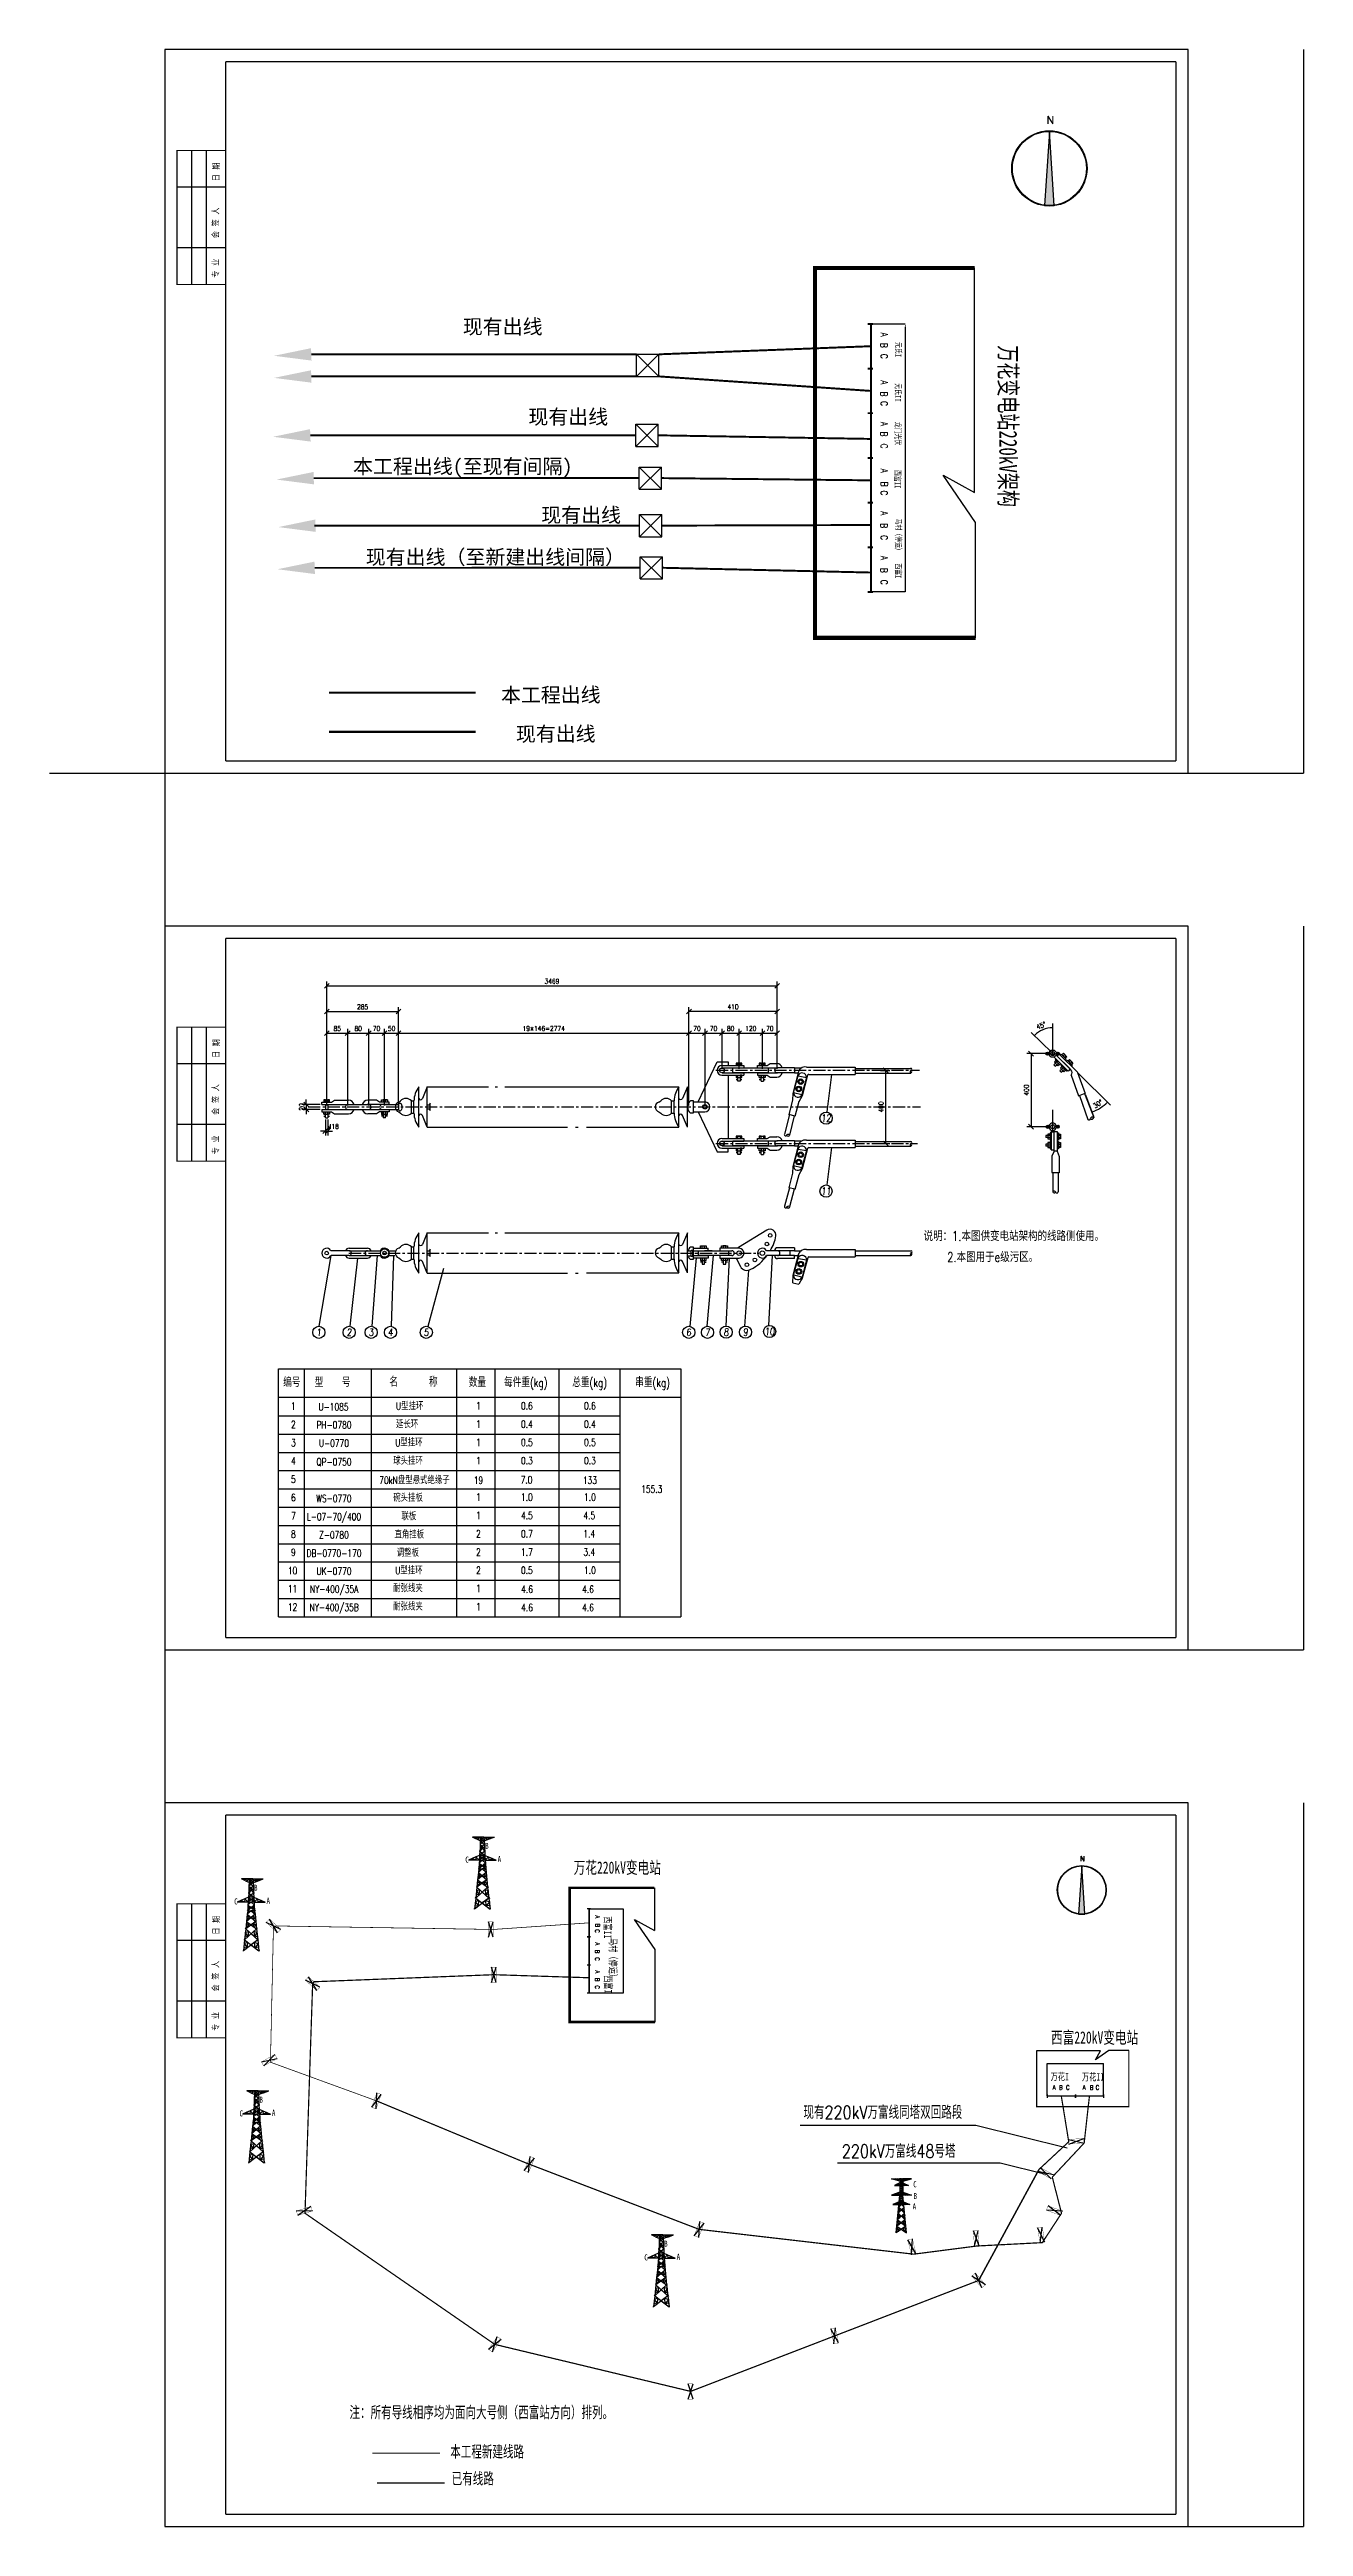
# Model space of a CAD drawing. Extents: x 2254 to 4895, y 1292 to 2309.
# Drawn here: x 2254 to 2768, y 1292 to 2309 of the extents above; entities that cross this region are included whole.
import ezdxf
from ezdxf.enums import TextEntityAlignment as Align

# ---------------------------------------------------------------- set-up
doc = ezdxf.new("R2010")
doc.units = 0
doc.header["$LTSCALE"] = 4
doc.header["$MEASUREMENT"] = 0
for name, pattern in [('CENTER', [2, 1.25, -0.25, 0.25, -0.25]), ('DASHED', [0.75, 0.5, -0.25]), ('DASHED2', [2.5, 2, -0.5]), ('虚线', [3.75, 3, -0.75])]:
    doc.linetypes.add(name, pattern=pattern)
doc.layers.get('0').update_dxf_attribs({"linetype": 'CONTINUOUS'})
doc.layers.get('Defpoints').update_dxf_attribs({"linetype": 'CONTINUOUS'})
for name, color, linetype in [('1', 7, 'CONTINUOUS'), ('4', 4, 'CONTINUOUS'), ('5', 5, 'CENTER'), ('CHI', 4, 'CONTINUOUS'), ('FLBLZ', 7, 'CONTINUOUS'), ('fzc', 3, 'DASHED'), ('mj', 7, 'CONTINUOUS'), ('XX', 7, 'CONTINUOUS'), ('ZSSignLayer', 7, 'CONTINUOUS'), ('受力材层', 7, 'CONTINUOUS'), ('图框', 1, 'CONTINUOUS'), ('文字', 7, 'CONTINUOUS'), ('辅助材层', 1, 'DASHED2')]:
    doc.layers.add(name, color=color, linetype=linetype)
doc.styles.add('HZ', font='txt.shx', dxfattribs={"width": 0.8, "bigfont": 'hztxt.shx'})
doc.styles.get("Standard").update_dxf_attribs({"font": 'txt.shx', "bigfont": 'gvfs.shx'})
doc.styles.add('TBFONT', font='TXT', dxfattribs={"width": 0.75, "bigfont": 'CHINA'})
doc.styles.add('图例文字', font='')
doc.styles.add('标准', font='txt.shx', dxfattribs={"width": 0.8, "oblique": 5})
doc.styles.get('图例文字').set_extended_font_data('SimHei')
doc.dimstyles.new('D2N', dxfattribs={"dimscale": 10, "dimtxt": 0.2, "dimasz": 0, "dimexe": 0.18, "dimexo": 0.06, "dimgap": 0.09, "dimtad": 1, "dimdec": 4, "dimzin": 0, "dimdsep": 46, "dimtxsty": 'HZ', "dimtsz": 0.1, "dimcen": 0.09, "dimadec": 0, "dimazin": 0, "dimtfac": 0.9, "dimtdec": 4, "dimtix": 1, "dimtmove": 2, "dimatfit": 3, "dimfxl": 1, "dimtolj": 1, "dimtzin": 0, "dimarcsym": 0})

msp = doc.modelspace()

# ---------------------------------------------------------------- texts
at = {"color": 7, "style": 'TBFONT', "width": 0.85}
for s, p in [('日 期', (2323.49086, 2254.51281)), ('会 签 人', (2323.26746, 2231.18283)), ('专 业', (2323.26746, 2214.99695)), ('日 期', (2323.49086, 1894.71281)), ('会 签 人', (2323.26746, 1871.38283)), ('专 业', (2323.26746, 1855.19695)), ('日 期', (2323.49086, 1534.91281)), ('会 签 人', (2323.26746, 1511.58283)), ('专 业', (2323.26746, 1495.39695))]:
    msp.add_text(s, height=2.6, rotation=90, dxfattribs=at).set_placement(p)
at = {"color": 7, "lineweight": 25, "style": 'HZ', "width": 0.75}
for s, p in [('U-1085', (2370.15044, 1750.00237)), ('1', (2429.63099, 1750.42998)), ('0.6', (2449.49954, 1750.42998)), ('0.6', (2475.36131, 1750.42998)), ('PH-0780', (2370.33612, 1742.60767)), ('1', (2429.63099, 1742.92998)), ('1', (2429.63099, 1735.42998)), ('0.4', (2449.49954, 1742.92998)), ('0.5', (2449.49954, 1735.42998)), ('0.4', (2475.36131, 1742.92998)), ('0.5', (2475.36131, 1735.42998)), ('QP-0750', (2370.33612, 1727.44098)), ('U-0770', (2370.33612, 1735.10767)), ('1', (2429.63099, 1727.92998)), ('0.3', (2449.49954, 1727.92998)), ('0.3', (2475.36131, 1727.92998)), ('19', (2429.63099, 1719.88154)), ('7.0', (2449.36755, 1720.04609)), ('133', (2475.36131, 1719.88154)), ('155.3', (2500.74151, 1716.23267)), ('L-07-70/400', (2370.33612, 1704.94099)), ('WS-0770', (2370.33612, 1712.44099)), ('1', (2429.63099, 1712.92998)), ('1', (2429.63099, 1705.42998)), ('4.5', (2449.49954, 1705.42998)), ('1.0', (2449.49954, 1712.92998)), ('4.5', (2475.09457, 1705.42998)), ('1.0', (2475.36131, 1712.92998)), ('Z-0780', (2370.33612, 1697.44099)), ('2', (2429.63099, 1697.92998)), ('0.7', (2449.49954, 1697.92998)), ('1.4', (2475.09457, 1697.92998)), ('DB-0770-170', (2370.33612, 1689.94099)), ('2', (2429.63099, 1690.42998)), ('1.7', (2449.49954, 1690.42998)), ('3.4', (2475.09457, 1690.42998)), ('NY-400/35A', (2370.43008, 1675.2254)), ('UK-0770', (2370.33612, 1682.60767)), ('2', (2429.63099, 1682.92998)), ('1', (2429.63099, 1675.42998)), ('0.5', (2449.49954, 1682.92998)), ('4.6', (2449.58019, 1675.13442)), ('4.6', (2474.5938, 1675.13442)), ('1.0', (2475.36131, 1682.92998)), ('NY-400/35B', (2370.43008, 1667.7254)), ('1', (2429.63099, 1667.92998)), ('4.6', (2449.58019, 1667.63442)), ('4.6', (2474.5938, 1667.63442))]:
    msp.add_text(s, height=3, dxfattribs=at).set_placement(p, align=Align.CENTER)
for s, p in [('U型挂环', (2395.79447, 1750.30663)), ('U型挂环', (2395.4698, 1735.30663)), ('延长环', (2395.79447, 1742.80663)), ('球头挂环', (2394.6581, 1727.79903)), ('70kN盘型悬式绝缘子', (2388.94858, 1719.88642)), ('碗头挂板', (2394.6581, 1712.64003)), ('联板', (2398.0319, 1705.03633)), ('直角挂板', (2395.17715, 1697.53633)), ('调整板', (2396.08547, 1690.03633)), ('耐张线夹', (2394.6581, 1675.50103)), ('U型挂环', (2395.4698, 1682.80663)), ('耐张线夹', (2394.6581, 1668.00103))]:
    msp.add_text(s, height=3, dxfattribs=at).set_placement(p)
at = {"layer": '1', "color": 7, "style": '图例文字', "width": 0.7}
for s, height, p in [('元氏I', 2.441297, (2600.76665, 2188.53814)), ('万花变电站220kV架构', 7.3238908, (2643.36836, 2187.25156)), ('元氏II', 2.441297, (2600.63465, 2171.60743)), ('龙门光伏', 2.441297, (2600.61394, 2155.80536)), ('西富II', 2.441297, (2600.4714, 2136.00916)), ('马村（停运）', 2.441297, (2600.76665, 2116.05435)), ('西富I', 2.441297, (2600.76665, 2097.72865)), ('西富II', 3, (2481.18851, 1542.39978)), ('马村（停运）', 3, (2483.39686, 1533.5)), ('西富I', 3, (2481.37452, 1518.28305))]:
    msp.add_text(s, height=height, rotation=270, dxfattribs=at).set_placement(p)
at = {"layer": '1', "color": 7, "linetype": 'Continuous', "lineweight": 25, "style": '标准', "oblique": 5, "width": 0.8}
for s, p in [('12', (2572.28509, 1868.50494)), ('11', (2572.26628, 1838.58349)), ('1', (2364.11014, 1780.59999)), ('2', (2376.58136, 1780.59999)), ('3', (2385.58251, 1780.59999)), ('4', (2393.52279, 1780.59999)), ('5', (2408.22304, 1780.59999)), ('6', (2515.91471, 1780.59999)), ('7', (2523.62959, 1780.59999)), ('8', (2531.29672, 1780.68333)), ('9', (2539.237, 1780.68333)), ('10', (2549.11542, 1780.93336))]:
    msp.add_text(s, height=3, dxfattribs=at).set_placement(p, align=Align.CENTER)
at = {"layer": '1', "color": 1, "style": '图例文字', "width": 0.7}
for p in [(2424.23735, 1564.44416), (2329.38985, 1547.2837), (2331.58985, 1460.2837), (2608.02544, 1431.18106), (2497.68985, 1401.1837)]:
    msp.add_text('C', height=2.5, dxfattribs=at).set_placement(p)
at = {"layer": '1', "color": 3, "style": '图例文字', "width": 0.7}
for p in [(2432.40504, 1570.0762), (2337.55754, 1552.91573), (2339.75754, 1465.91573), (2608.2, 1426.4), (2505.85754, 1406.81573)]:
    msp.add_text('B', height=2.5, dxfattribs=at).set_placement(p)
at = {"layer": '1', "color": 2, "style": '图例文字', "width": 0.7}
for p in [(2437.50504, 1564.6762), (2342.65754, 1547.51573), (2344.85754, 1460.51573), (2607.8, 1422.1), (2510.95754, 1401.41573)]:
    msp.add_text('A', height=2.5, dxfattribs=at).set_placement(p)
at = {"layer": '1', "color": 7, "style": '图例文字', "width": 0.7}
for s, height, p in [('万花220kV变电站', 5, (2468.7126, 1559.94049)), ('西富220kV变电站', 5, (2664.58906, 1490.21079)), ('万花I', 3, (2664.41993, 1475.10138)), ('万花II', 3, (2677.28941, 1475.01822))]:
    msp.add_text(s, height=height, dxfattribs=at).set_placement(p)
at = {"layer": '1', "color": 7, "char_height": 6, "attachment_point": 5, "line_spacing_factor": 0.8, "style": '图例文字'}
for s, insert in [('\\A1;现有出线', (2439.58337, 2194.52809)), ('\\A1;现有出线', (2466.48337, 2157.52809)), ('\\A1;本工程出线\\fSimHei|b0|i0|c134|p2;(至现有间隔)', (2423.18113, 2136.7382)), ('\\A1;现有出线', (2471.75701, 2117.22204)), ('\\A1;现有出线\\fSimHei|b0|i0|c134|p2;（至新建出线间隔）', (2436.58165, 2099.91986))]:
    msp.add_mtext(s, dxfattribs=dict(at, insert=insert))
at = {"layer": '1', "color": 7, "char_height": 6, "attachment_point": 5, "rotation": 0.23394165, "line_spacing_factor": 0.8, "style": '图例文字'}
for s, insert in [('\\A1;本工程出线', (2459.31008, 2043.40371)), ('\\A1; 现有出线', (2459.31008, 2027.38242))]:
    msp.add_mtext(s, dxfattribs=dict(at, insert=insert))
at = {"layer": '4', "color": 7, "linetype": 'ByBlock', "lineweight": 25, "style": 'HZ', "width": 0.75}
for s, p in [('说明：1.本图供变电站架构的线路侧使用。', (2612.29781, 1819.59609)), ('2.本图用于e级污区。', (2621.96886, 1810.97426))]:
    msp.add_text(s, height=4, dxfattribs=at).set_placement(p)
at = {"layer": 'CHI', "color": 7, "lineweight": 25, "style": 'HZ', "width": 0.75}
for s, p in [('编号', (2353.03296, 1759.68641)), ('型   号', (2369.77502, 1759.68641)), ('名     称', (2402.98489, 1759.8718)), ('数量', (2429.18012, 1759.68641)), ('每件重(kg)', (2449.06311, 1759.68641)), ('总重(kg)', (2475.25566, 1759.68641)), ('串重(kg)', (2501.10225, 1759.68641))]:
    msp.add_text(s, height=3.5, dxfattribs=at).set_placement(p, align=Align.CENTER)
for s, p in [('1', (2352.72449, 1750.30578)), ('2', (2352.72449, 1742.80578)), ('3', (2352.72449, 1735.30578)), ('4', (2352.72449, 1727.80578)), ('5', (2352.72449, 1720.30578)), ('7', (2352.72449, 1705.30578)), ('6', (2352.72449, 1712.80578)), ('8', (2352.72449, 1697.80578)), ('9', (2352.72449, 1690.30578)), ('10', (2351.42687, 1682.80578)), ('11', (2351.42687, 1675.30578)), ('12', (2351.42687, 1667.80578))]:
    msp.add_text(s, height=3, dxfattribs=at).set_placement(p)
at = {"layer": '文字', "color": 7, "style": 'HZ', "width": 0.8}
for s, height, p in [('B', 2.856, (2594.62482, 2188.22242)), ('A', 2.856, (2594.74902, 2192.49394)), ('C', 2.856, (2594.68493, 2183.74242)), ('B', 2.856, (2594.62482, 2168.22242)), ('A', 2.856, (2594.74902, 2172.86242)), ('C', 2.856, (2594.68493, 2164.35024)), ('A', 2.856, (2594.74902, 2155.82264)), ('B', 2.856, (2594.62482, 2151.82242)), ('C', 2.856, (2594.68493, 2146.86242)), ('A', 2.856, (2594.74902, 2136.62242)), ('C', 2.856, (2594.68493, 2127.65904)), ('B', 2.856, (2594.78853, 2131.26242)), ('A', 2.856, (2594.74902, 2119.13144)), ('B', 2.856, (2594.62482, 2114.22141)), ('C', 2.856, (2594.68493, 2109.33334)), ('B', 2.856, (2594.62482, 2095.89571)), ('A', 2.856, (2594.74902, 2100.80573)), ('C', 2.856, (2594.68493, 2091.00763)), ('C', 1.79928, (2477.54303, 1537.1392)), ('A', 1.79928, (2477.58341, 1542.78613)), ('B', 1.79928, (2477.6083, 1539.40933)), ('B', 1.79928, (2477.50517, 1528.6735)), ('C', 1.79928, (2477.54303, 1525.59401)), ('A', 1.79928, (2477.58341, 1531.76681)), ('B', 1.79928, (2477.50517, 1517.1283)), ('A', 1.79928, (2477.58341, 1520.22162)), ('C', 1.79928, (2477.54303, 1514.04881))]:
    msp.add_text(s, height=height, rotation=270, dxfattribs=at).set_placement(p)
for s, height, p in [('现有220kV万富线同塔双回路段', 5.4099619, (2562.96611, 1459.24914)), ('A', 1.79928, (2665.23091, 1471.31027)), ('B', 1.79928, (2667.92197, 1471.23203)), ('C', 1.79928, (2670.74437, 1471.2699)), ('A', 1.79928, (2677.59877, 1471.31027)), ('B', 1.79928, (2680.52197, 1471.23203)), ('C', 1.79928, (2682.96144, 1471.2699)), ('220kV万富线48号塔', 5.4099619, (2578.72832, 1443.3)), ('注：所有导线相序均为面向大号侧（西富站方向）排列。', 5.4099619, (2376.7, 1336)), ('本工程新建线路', 5.409962, (2418.05733, 1319.84068)), ('已有线路', 5.409962, (2418.65059, 1308.8))]:
    msp.add_text(s, height=height, dxfattribs=at).set_placement(p)

# ---------------------------------------------------------------- blocks, each defined once
blk = doc.blocks.new('FXB')
at = {"layer": '1'}
h = blk.add_hatch(color=256, dxfattribs=at)
h.dxf.hatch_style = 1
edge = h.paths.add_edge_path(flags=16)
edge.add_arc((-0.1, 1), 19, 0, 360)
edge = h.paths.add_edge_path()
edge.add_arc((-0.1, 1), 19.3, 0, 360)
h = blk.add_hatch(color=256, dxfattribs=at)
h.dxf.hatch_style = 1
h.paths.add_polyline_path([(2.4, -18), (-0.1, 20), (-2.6, -18)])
for p, q in [((-0.1, 20), (-2.6, -18)), ((2.4, -18), (-0.1, 20)), ((-2.6, -18), (2.4, -18))]:
    blk.add_line(p, q)
for radius in [19.3, 19]:
    blk.add_circle((-0.1, 1), radius)
for p in [(-1.5, 23.8), (-1.4, 23.8), (-1.4, 23.8)]:
    blk.add_text('N', height=4).set_placement(p)
blk = doc.blocks.new('DNRLP370', base_point=(181, 200))
for p, q in [((184, 237), (177, 237)), ((177, 237), (177, 234)), ((196, 204), (184, 237)), ((177, 174), (177, 226)), ((196, 196), (184, 163)), ((177, 163), (177, 166)), ((184, 163), (177, 163))]:
    blk.add_line(p, q)
blk = doc.blocks.new('*D40')
at = {"color": 0, "lineweight": -2, "transparency": 16777216}
for p, q in [((2594.6, 1889.6), (2598.5, 1889.6)), ((2597.7, 1888.6), (2595.7, 1890.6)), ((2596.7, 1889.6), (2596.7, 1859.6)), ((2595.7, 1860.6), (2597.7, 1858.6)), ((2594.6, 1859.6), (2598.5, 1859.6))]:
    blk.add_line(p, q, dxfattribs=at)
at = {"layer": 'Defpoints', "color": 0, "ltscale": 0.1, "transparency": 16777216}
for p in [(2594, 1889.6), (2594, 1859.6), (2596.7, 1859.6)]:
    blk.add_point(p, dxfattribs=at)
at = {"color": 0, "lineweight": 25, "ltscale": 0.1, "transparency": 16777216, "insert": (2594.8, 1874.6), "char_height": 2, "attachment_point": 5, "rotation": 90, "style": 'HZ'}
blk.add_mtext('\\A1;400', dxfattribs=at)
blk = doc.blocks.new('*D41')
at = {"color": 0, "lineweight": -2, "transparency": 16777216}
for p, q in [((2364.7, 1875.6), (2357.2, 1875.6)), ((2364.7, 1873.6), (2357.2, 1873.6)), ((2358, 1876.6), (2360, 1874.6)), ((2360, 1872.6), (2358, 1874.6)), ((2359, 1875.6), (2359, 1877.6)), ((2359, 1875.6), (2359, 1873.6)), ((2359, 1873.6), (2359, 1871.6))]:
    blk.add_line(p, q, dxfattribs=at)
at = {"layer": 'Defpoints', "color": 0, "ltscale": 0.1, "transparency": 16777216}
for p in [(2359, 1873.6), (2365.3, 1875.6), (2365.3, 1873.6)]:
    blk.add_point(p, dxfattribs=at)
at = {"color": 0, "lineweight": 25, "ltscale": 0.1, "transparency": 16777216, "insert": (2357.1, 1874.6), "char_height": 2, "attachment_point": 5, "rotation": 90, "style": 'HZ'}
blk.add_mtext('\\A1;20', dxfattribs=at)
blk = doc.blocks.new('*D42')
at = {"color": 0, "lineweight": -2, "transparency": 16777216}
for p, q in [((2366.8, 1864.7), (2364.8, 1864.7)), ((2365.8, 1863.7), (2367.8, 1865.7)), ((2366.8, 1869.5), (2366.8, 1862.9)), ((2368.8, 1865.7), (2366.8, 1863.7)), ((2366.8, 1864.7), (2367.8, 1864.7)), ((2367.8, 1869.5), (2367.8, 1862.9)), ((2367.8, 1864.7), (2369.8, 1864.7))]:
    blk.add_line(p, q, dxfattribs=at)
at = {"layer": 'Defpoints', "color": 0, "ltscale": 0.1, "transparency": 16777216}
for p in [(2366.8, 1870.1), (2367.8, 1870.1), (2367.8, 1864.7)]:
    blk.add_point(p, dxfattribs=at)
at = {"color": 0, "lineweight": 25, "ltscale": 0.1, "transparency": 16777216, "insert": (2369.9, 1866.6), "char_height": 2, "attachment_point": 5, "style": 'HZ'}
blk.add_mtext('\\A1;M18', dxfattribs=at)
blk = doc.blocks.new('*D43')
at = {"color": 0, "lineweight": -2, "transparency": 16777216}
for p, q in [((2675.9, 1888.4), (2689, 1875.3)), ((2678.8, 1879.6), (2682, 1870.8))]:
    blk.add_line(p, q, dxfattribs=at)
blk.add_arc((2675.5, 1888.9), 17.4, 289.8689, 315, dxfattribs=at)
at = {"layer": 'Defpoints', "color": 0, "ltscale": 0.1, "transparency": 16777216}
for p in [(2668, 1896.3), (2675.4, 1888.9), (2675.5, 1888.7), (2678.6, 1880.2), (2683.7, 1873.5)]:
    blk.add_point(p, dxfattribs=at)
at = {"color": 0, "lineweight": 25, "ltscale": 0.1, "transparency": 16777216, "insert": (2683.8, 1875.8), "char_height": 2, "attachment_point": 5, "rotation": 32.4345, "style": 'HZ'}
blk.add_mtext('30%%d', dxfattribs=at)
blk = doc.blocks.new('*D44')
at = {"layer": 'Defpoints', "color": 0, "ltscale": 0.1, "transparency": 16777216}
for p in [(2662.4, 1906.5), (2665.3, 1896.5), (2665.3, 1896.5), (2665.3, 1896.5), (2665.3, 1893)]:
    blk.add_point(p, dxfattribs=at)
blk = doc.blocks.new('*D45')
at = {"color": 0, "lineweight": -2, "transparency": 16777216}
blk.add_line((2664.9, 1896.9), (2656.5, 1905.2), dxfattribs=at)
blk.add_arc((2665.3, 1896.5), 10.6, 90, 135, dxfattribs=at)
at = {"layer": 'Defpoints', "color": 0, "ltscale": 0.1, "transparency": 16777216}
for p in [(2662.6, 1906.7), (2665.3, 1908.9), (2665.3, 1896.5), (2665.3, 1896.5), (2671, 1890.7)]:
    blk.add_point(p, dxfattribs=at)
at = {"color": 0, "lineweight": 25, "ltscale": 0.1, "transparency": 16777216, "insert": (2660.5, 1908), "char_height": 2, "attachment_point": 5, "rotation": 22.5, "style": 'HZ'}
blk.add_mtext('\\A1;45%%d', dxfattribs=at)
blk = doc.blocks.new('*D46')
at = {"color": 0, "lineweight": -2, "transparency": 16777216}
for p, q in [((2664.7, 1896.5), (2654.6, 1896.5)), ((2657.4, 1895.5), (2655.4, 1897.5)), ((2656.4, 1896.5), (2656.4, 1866.5)), ((2664.7, 1866.5), (2654.6, 1866.5)), ((2655.4, 1867.5), (2657.4, 1865.5))]:
    blk.add_line(p, q, dxfattribs=at)
at = {"layer": 'Defpoints', "color": 0, "ltscale": 0.1, "transparency": 16777216}
for p in [(2665.3, 1896.5), (2656.4, 1866.5), (2665.3, 1866.5)]:
    blk.add_point(p, dxfattribs=at)
at = {"color": 0, "lineweight": 25, "ltscale": 0.1, "transparency": 16777216, "insert": (2654.5, 1881.5), "char_height": 2, "attachment_point": 5, "rotation": 90, "style": 'HZ'}
blk.add_mtext('\\A1;400', dxfattribs=at)
blk = doc.blocks.new('NY0', base_point=(100, 200))
for p, q in [((114, 204.5), (100, 204.5)), ((114, 204.5), (114, 202)), ((114, 202), (97.5, 202)), ((114, 198), (97.5, 198)), ((114, 195.5), (100, 195.5)), ((110, 202), (110, 198)), ((114, 202), (119.6, 202)), ((114, 195.5), (114, 198)), ((114, 198), (117.1, 198))]:
    blk.add_line(p, q)
for centre, start, end in [((100, 202), 90, 180), ((100, 198), 180, 270)]:
    blk.add_arc(centre, 2.5, start, end)
blk = doc.blocks.new('DNRLP2', base_point=(100, 200))
for p, q in [((96, 202), (115, 202)), ((96, 198), (96, 202)), ((115, 198), (96, 198)), ((115, 202), (115, 198))]:
    blk.add_line(p, q)
blk = doc.blocks.new('*D47')
at = {"color": 0, "lineweight": -2, "transparency": 16777216}
for p, q in [((2368.4, 1905.9), (2366.4, 1903.9)), ((2367.4, 1875.2), (2367.4, 1906.7)), ((2367.4, 1904.9), (2376, 1904.9)), ((2375, 1903.9), (2377, 1905.9)), ((2376, 1875.2), (2376, 1906.7))]:
    blk.add_line(p, q, dxfattribs=at)
at = {"layer": 'Defpoints', "color": 0, "ltscale": 0.1, "transparency": 16777216}
for p in [(2376, 1904.9), (2367.4, 1874.6), (2376, 1874.6)]:
    blk.add_point(p, dxfattribs=at)
at = {"color": 0, "lineweight": 25, "ltscale": 0.1, "transparency": 16777216, "insert": (2371.7, 1906.8), "char_height": 2, "attachment_point": 5, "style": 'HZ'}
blk.add_mtext('\\A1;85', dxfattribs=at)
blk = doc.blocks.new('*D48')
at = {"color": 0, "lineweight": -2, "transparency": 16777216}
for p, q in [((2377, 1905.9), (2375, 1903.9)), ((2376, 1875.2), (2376, 1906.7)), ((2376, 1904.9), (2384.6, 1904.9)), ((2383.6, 1903.9), (2385.6, 1905.9)), ((2384.6, 1875.2), (2384.6, 1906.7))]:
    blk.add_line(p, q, dxfattribs=at)
at = {"layer": 'Defpoints', "color": 0, "ltscale": 0.1, "transparency": 16777216}
for p in [(2384.6, 1904.9), (2376, 1874.6), (2384.6, 1874.6)]:
    blk.add_point(p, dxfattribs=at)
at = {"color": 0, "lineweight": 25, "ltscale": 0.1, "transparency": 16777216, "insert": (2380.3, 1906.8), "char_height": 2, "attachment_point": 5, "style": 'HZ'}
blk.add_mtext('\\A1;80', dxfattribs=at)
blk = doc.blocks.new('*D49')
at = {"color": 0, "lineweight": -2, "transparency": 16777216}
for p, q in [((2385.6, 1905.9), (2383.6, 1903.9)), ((2384.6, 1875.2), (2384.6, 1906.7)), ((2384.6, 1904.9), (2391.1, 1904.9)), ((2390.1, 1903.9), (2392.1, 1905.9)), ((2391.1, 1875.2), (2391.1, 1906.7))]:
    blk.add_line(p, q, dxfattribs=at)
at = {"layer": 'Defpoints', "color": 0, "ltscale": 0.1, "transparency": 16777216}
for p in [(2391.1, 1904.9), (2384.6, 1874.6), (2391.1, 1874.6)]:
    blk.add_point(p, dxfattribs=at)
at = {"color": 0, "lineweight": 25, "ltscale": 0.1, "transparency": 16777216, "insert": (2387.8, 1906.8), "char_height": 2, "attachment_point": 5, "style": 'HZ'}
blk.add_mtext('\\A1;70', dxfattribs=at)
blk = doc.blocks.new('*D50')
at = {"color": 0, "lineweight": -2, "transparency": 16777216}
for p, q in [((2392.1, 1905.9), (2390.1, 1903.9)), ((2391.1, 1875.2), (2391.1, 1906.7)), ((2391.1, 1904.9), (2396.8, 1904.9)), ((2395.8, 1903.9), (2397.8, 1905.9)), ((2396.8, 1875.2), (2396.8, 1906.7))]:
    blk.add_line(p, q, dxfattribs=at)
at = {"layer": 'Defpoints', "color": 0, "ltscale": 0.1, "transparency": 16777216}
for p in [(2396.8, 1904.9), (2391.1, 1874.6), (2396.8, 1874.6)]:
    blk.add_point(p, dxfattribs=at)
at = {"color": 0, "lineweight": 25, "ltscale": 0.1, "transparency": 16777216, "insert": (2394, 1906.8), "char_height": 2, "attachment_point": 5, "style": 'HZ'}
blk.add_mtext('\\A1;50', dxfattribs=at)
blk = doc.blocks.new('*D51')
at = {"color": 0, "lineweight": -2, "transparency": 16777216}
for p, q in [((2397.8, 1905.9), (2395.8, 1903.9)), ((2396.8, 1875.2), (2396.8, 1906.7)), ((2396.8, 1904.9), (2516, 1904.9)), ((2515, 1903.9), (2517, 1905.9)), ((2516, 1875.2), (2516, 1906.7))]:
    blk.add_line(p, q, dxfattribs=at)
at = {"layer": 'Defpoints', "color": 0, "ltscale": 0.1, "transparency": 16777216}
for p in [(2516, 1904.9), (2396.8, 1874.6), (2516, 1874.6)]:
    blk.add_point(p, dxfattribs=at)
at = {"color": 0, "lineweight": 25, "ltscale": 0.1, "transparency": 16777216, "insert": (2456.4, 1906.8), "char_height": 2, "attachment_point": 5, "style": 'HZ'}
blk.add_mtext('\\A1;19×146=2774', dxfattribs=at)
blk = doc.blocks.new('*D52')
at = {"color": 0, "lineweight": -2, "transparency": 16777216}
for p, q in [((2517, 1905.9), (2515, 1903.9)), ((2516, 1875.2), (2516, 1906.7)), ((2516, 1904.9), (2522.6, 1904.9)), ((2521.6, 1903.9), (2523.6, 1905.9)), ((2522.6, 1875.2), (2522.6, 1906.7))]:
    blk.add_line(p, q, dxfattribs=at)
at = {"layer": 'Defpoints', "color": 0, "ltscale": 0.1, "transparency": 16777216}
for p in [(2522.6, 1904.9), (2516, 1874.6), (2522.6, 1874.6)]:
    blk.add_point(p, dxfattribs=at)
at = {"color": 0, "lineweight": 25, "ltscale": 0.1, "transparency": 16777216, "insert": (2519.3, 1906.8), "char_height": 2, "attachment_point": 5, "style": 'HZ'}
blk.add_mtext('\\A1;70', dxfattribs=at)
blk = doc.blocks.new('*D53')
at = {"color": 0, "lineweight": -2, "transparency": 16777216}
for p, q in [((2523.6, 1905.9), (2521.6, 1903.9)), ((2522.6, 1875.2), (2522.6, 1906.7)), ((2522.6, 1904.9), (2529.6, 1904.9)), ((2528.6, 1903.9), (2530.6, 1905.9)), ((2529.6, 1890.2), (2529.6, 1906.7))]:
    blk.add_line(p, q, dxfattribs=at)
at = {"layer": 'Defpoints', "color": 0, "ltscale": 0.1, "transparency": 16777216}
for p in [(2529.6, 1904.9), (2529.6, 1889.6), (2522.6, 1874.6)]:
    blk.add_point(p, dxfattribs=at)
at = {"color": 0, "lineweight": 25, "ltscale": 0.1, "transparency": 16777216, "insert": (2526.1, 1906.8), "char_height": 2, "attachment_point": 5, "style": 'HZ'}
blk.add_mtext('\\A1;70', dxfattribs=at)
blk = doc.blocks.new('*D54')
at = {"color": 0, "lineweight": -2, "transparency": 16777216}
for p, q in [((2530.6, 1905.9), (2528.6, 1903.9)), ((2529.6, 1890.2), (2529.6, 1906.7)), ((2529.6, 1904.9), (2536.6, 1904.9)), ((2535.6, 1903.9), (2537.6, 1905.9)), ((2536.6, 1890.2), (2536.6, 1906.7))]:
    blk.add_line(p, q, dxfattribs=at)
at = {"layer": 'Defpoints', "color": 0, "ltscale": 0.1, "transparency": 16777216}
for p in [(2536.6, 1904.9), (2529.6, 1889.6), (2536.6, 1889.6)]:
    blk.add_point(p, dxfattribs=at)
at = {"color": 0, "lineweight": 25, "ltscale": 0.1, "transparency": 16777216, "insert": (2533.1, 1906.8), "char_height": 2, "attachment_point": 5, "style": 'HZ'}
blk.add_mtext('\\A1;80', dxfattribs=at)
blk = doc.blocks.new('*D55')
at = {"color": 0, "lineweight": -2, "transparency": 16777216}
for p, q in [((2537.6, 1905.9), (2535.6, 1903.9)), ((2536.6, 1890.2), (2536.6, 1906.7)), ((2536.6, 1904.9), (2546.2, 1904.9)), ((2545.2, 1903.9), (2547.2, 1905.9)), ((2546.2, 1890.2), (2546.2, 1906.7))]:
    blk.add_line(p, q, dxfattribs=at)
at = {"layer": 'Defpoints', "color": 0, "ltscale": 0.1, "transparency": 16777216}
for p in [(2546.2, 1904.9), (2536.6, 1889.6), (2546.2, 1889.6)]:
    blk.add_point(p, dxfattribs=at)
at = {"color": 0, "lineweight": 25, "ltscale": 0.1, "transparency": 16777216, "insert": (2541.4, 1906.8), "char_height": 2, "attachment_point": 5, "style": 'HZ'}
blk.add_mtext('\\A1;120', dxfattribs=at)
blk = doc.blocks.new('*D56')
at = {"color": 0, "lineweight": -2, "transparency": 16777216}
for p, q in [((2547.2, 1905.9), (2545.2, 1903.9)), ((2546.2, 1890.2), (2546.2, 1906.7)), ((2546.2, 1904.9), (2552.2, 1904.9)), ((2551.2, 1903.9), (2553.2, 1905.9)), ((2552.2, 1890.3), (2552.2, 1906.7))]:
    blk.add_line(p, q, dxfattribs=at)
at = {"layer": 'Defpoints', "color": 0, "ltscale": 0.1, "transparency": 16777216}
for p in [(2552.2, 1904.9), (2546.2, 1889.6), (2552.2, 1889.7)]:
    blk.add_point(p, dxfattribs=at)
at = {"color": 0, "lineweight": 25, "ltscale": 0.1, "transparency": 16777216, "insert": (2549.2, 1906.8), "char_height": 2, "attachment_point": 5, "style": 'HZ'}
blk.add_mtext('\\A1;70', dxfattribs=at)
blk = doc.blocks.new('*D57')
at = {"color": 0, "lineweight": -2, "transparency": 16777216}
for p, q in [((2368.4, 1914.8), (2366.4, 1912.8)), ((2367.4, 1875.2), (2367.4, 1915.6)), ((2367.4, 1913.8), (2396.8, 1913.8)), ((2395.8, 1912.8), (2397.8, 1914.8)), ((2396.8, 1875.2), (2396.8, 1915.6))]:
    blk.add_line(p, q, dxfattribs=at)
at = {"layer": 'Defpoints', "color": 0, "ltscale": 0.1, "transparency": 16777216}
for p in [(2396.8, 1913.8), (2367.4, 1874.6), (2396.8, 1874.6)]:
    blk.add_point(p, dxfattribs=at)
at = {"color": 0, "lineweight": 25, "ltscale": 0.1, "transparency": 16777216, "insert": (2382.1, 1915.7), "char_height": 2, "attachment_point": 5, "style": 'HZ'}
blk.add_mtext('\\A1;285', dxfattribs=at)
blk = doc.blocks.new('*D58')
at = {"color": 0, "lineweight": -2, "transparency": 16777216}
for p, q in [((2517, 1914.8), (2515, 1912.8)), ((2516, 1875.2), (2516, 1915.6)), ((2552.2, 1913.8), (2516, 1913.8)), ((2551.2, 1912.8), (2553.2, 1914.8)), ((2552.2, 1890.3), (2552.2, 1915.6))]:
    blk.add_line(p, q, dxfattribs=at)
at = {"layer": 'Defpoints', "color": 0, "ltscale": 0.1, "transparency": 16777216}
for p in [(2516, 1913.8), (2552.2, 1889.7), (2516, 1874.6)]:
    blk.add_point(p, dxfattribs=at)
at = {"color": 0, "lineweight": 25, "ltscale": 0.1, "transparency": 16777216, "insert": (2534.1, 1915.7), "char_height": 2, "attachment_point": 5, "style": 'HZ'}
blk.add_mtext('\\A1;410', dxfattribs=at)
blk = doc.blocks.new('*D59')
at = {"color": 0, "lineweight": -2, "transparency": 16777216}
for p, q in [((2368.4, 1925.3), (2366.4, 1923.3)), ((2367.4, 1875.2), (2367.4, 1926.1)), ((2367.4, 1924.3), (2552.2, 1924.3)), ((2551.2, 1923.3), (2553.2, 1925.3)), ((2552.2, 1890.3), (2552.2, 1926.1))]:
    blk.add_line(p, q, dxfattribs=at)
at = {"layer": 'Defpoints', "color": 0, "ltscale": 0.1, "transparency": 16777216}
for p in [(2552.2, 1924.3), (2552.2, 1889.7), (2367.4, 1874.6)]:
    blk.add_point(p, dxfattribs=at)
at = {"color": 0, "lineweight": 25, "ltscale": 0.1, "transparency": 16777216, "insert": (2459.8, 1926.2), "char_height": 2, "attachment_point": 5, "style": 'HZ'}
blk.add_mtext('\\A1;3469', dxfattribs=at)
blk = doc.blocks.new('A$C51AE2179')
at = {"layer": '文字'}
for p, q in [((0.1, 5.2), (16.7, 0.1)), ((0.1, 0.1), (16.7, 5.2))]:
    blk.add_line(p, q, dxfattribs=at)
at = {"layer": '文字', "const_width": 0.295}
blk.add_lwpolyline([(0.1, 5.2), (16.7, 5.2), (16.7, 0.1), (0.1, 0.1)], close=True, dxfattribs=at)
blk = doc.blocks.new('A$C466273F3')
at = {"color": 7}
for p, q in [((1.5, 20.8), (0, 20.1)), ((3.1, 21.5), (1.5, 20.8)), ((3, 20.1), (1.5, 20.8)), ((1.5, 20.8), (1.5, 20.1)), ((2.8, 29.6), (1.7, 29.6)), ((2.8, 29.1), (1.7, 29.6)), ((3.9, 29.6), (2.8, 29.6)), ((3.9, 29.6), (2.8, 29.1)), ((2.8, 29.6), (2.8, 29.1)), ((3.8, 28.6), (2.8, 29.1)), ((3.1, 21.5), (3, 20.1)), ((4.6, 22.1), (3.1, 21.5)), ((4.5, 20.1), (3.1, 21.5)), ((5, 29.6), (3.8, 28.6)), ((3.9, 29.6), (3.8, 28.6)), ((4.9, 28.1), (3.8, 28.6)), ((5, 29.6), (3.9, 29.6)), ((6.8, 22.1), (4.5, 20.1)), ((4.6, 22.1), (4.5, 20.1)), ((6.7, 23.8), (4.6, 22.1)), ((4.7, 23.8), (4.6, 22.1)), ((6.8, 22.1), (4.6, 22.1)), ((4.6, 22.1), (6.9, 20.1)), ((4.8, 25.1), (4.7, 23.8)), ((5.7, 25.1), (4.7, 23.8)), ((4.7, 23.8), (6.8, 22.1)), ((6.5, 28.1), (4.8, 26.6)), ((4.9, 28.1), (4.8, 26.6)), ((6.6, 26.6), (4.8, 25.1)), ((4.8, 26.6), (6.6, 25.1)), ((4.8, 26.6), (4.8, 25.1)), ((4.8, 25.1), (5.7, 25.1)), ((6.4, 29.6), (4.9, 28.1)), ((5, 29.6), (4.9, 28.1)), ((6.5, 28.1), (4.9, 28.1)), ((4.9, 28.1), (6.6, 26.6)), ((6.4, 29.6), (5, 29.6)), ((5, 29.6), (6.5, 28.1)), ((6.6, 25.1), (5.7, 25.1)), ((5.7, 25.1), (6.7, 23.8)), ((6.4, 29.6), (6.5, 28.1)), ((6.4, 29.6), (7.5, 29.6)), ((6.4, 29.6), (7.6, 28.5)), ((6.5, 28.1), (7.6, 28.5)), ((6.5, 28.1), (6.6, 26.6)), ((6.6, 26.6), (6.6, 25.1)), ((6.6, 25.1), (6.7, 23.8)), ((6.7, 23.8), (6.8, 22.1)), ((6.8, 22.1), (6.9, 20.1)), ((6.8, 22.1), (8.3, 21.5)), ((6.9, 20.1), (8.3, 21.5)), ((7.5, 29.6), (7.6, 28.5)), ((7.5, 29.6), (8.6, 29.6)), ((7.5, 29.6), (8.6, 28.9)), ((7.6, 28.5), (8.6, 28.9)), ((8.3, 21.5), (8.4, 20.1)), ((8.3, 21.5), (9.9, 20.8)), ((8.4, 20.1), (9.9, 20.8)), ((8.6, 29.6), (8.6, 28.9)), ((8.6, 29.6), (9.7, 29.6)), ((8.6, 29.6), (9.7, 29.3)), ((8.6, 28.9), (9.7, 29.3)), ((9.7, 29.6), (9.7, 29.3)), ((9.7, 29.6), (10.7, 29.6)), ((9.7, 29.3), (10.7, 29.6)), ((9.9, 20.8), (9.9, 20.1)), ((9.9, 20.8), (11.4, 20.1)), ((1.5, 20.1), (0, 20.1)), ((3, 20.1), (1.5, 20.1)), ((4.5, 20.1), (3, 20.1)), ((7.6, 12.1), (3.5, 9.1)), ((3.8, 12.1), (3.5, 9.1)), ((7.3, 15.1), (3.8, 12.1)), ((4.1, 15.1), (3.8, 12.1)), ((3.8, 12.1), (7.9, 9.1)), ((4.3, 16.6), (4.1, 15.1)), ((5.7, 16.6), (4.1, 15.1)), ((4.1, 15.1), (7.6, 12.1)), ((7, 19), (4.3, 16.6)), ((4.4, 19), (4.3, 16.6)), ((4.3, 16.6), (5.7, 16.6)), ((4.5, 20.1), (4.4, 19)), ((5.7, 20.1), (4.4, 19)), ((4.4, 19), (7.1, 16.6)), ((4.5, 20.1), (5.7, 20.1)), ((6.9, 20.1), (5.7, 20.1)), ((5.7, 20.1), (7, 19)), ((7.1, 16.6), (5.7, 16.6)), ((5.7, 16.6), (7.3, 15.1)), ((6.9, 20.1), (7, 19)), ((6.9, 20.1), (8.4, 20.1)), ((7, 19), (7.1, 16.6)), ((7.1, 16.6), (7.3, 15.1)), ((7.3, 15.1), (7.6, 12.1)), ((7.6, 12.1), (7.9, 9.1)), ((8.4, 20.1), (9.9, 20.1)), ((9.9, 20.1), (11.4, 20.1)), ((8.4, 4.6), (2.5, 0.1)), ((3, 4.6), (2.5, 0.1)), ((7.9, 9.1), (3, 4.6)), ((3.5, 9.1), (3, 4.6)), ((3, 4.6), (8.9, 0.1)), ((3.5, 9.1), (8.4, 4.6)), ((7.9, 9.1), (8.4, 4.6)), ((8.4, 4.6), (8.9, 0.1))]:
    blk.add_line(p, q, dxfattribs=at)
at = {"color": 7, "ltscale": 0.5}
for p, q in [((5.1, 21.7), (4.5, 21.1)), ((4.5, 21.1), (5.1, 20.7)), ((4.6, 24), (4.6, 23.7)), ((5.1, 20.7), (5.1, 21.7)), ((5.7, 21.2), (6.8, 22.1)), ((5.7, 21.2), (6.9, 20.1)), ((6.3, 20.7), (6.3, 21.7)), ((6.3, 21.7), (6.9, 21.1)), ((6.9, 21.1), (6.3, 20.7)), ((6.8, 24), (6.8, 23.7)), ((4.8, 11.4), (3.6, 10.6)), ((3.6, 10.6), (4.6, 9.9)), ((4.9, 14.5), (4, 13.6)), ((4, 13.6), (4.8, 13)), ((4.2, 16.8), (4.1, 16.5)), ((4.3, 16.6), (4.9, 15.9)), ((4.4, 17.8), (5.1, 18.5)), ((5, 17.3), (4.4, 17.8)), ((4.6, 9.9), (4.8, 11.4)), ((4.8, 13), (4.9, 14.5)), ((5.1, 18.5), (5, 17.3)), ((5.7, 17.9), (7, 19)), ((7.1, 16.6), (5.7, 17.9)), ((7.3, 15.1), (5.7, 13.8)), ((5.7, 13.8), (7.6, 12.1)), ((7.6, 12.1), (5.7, 10.8)), ((5.7, 10.8), (7.9, 9.1)), ((6.3, 18.5), (6.4, 17.3)), ((7, 17.8), (6.3, 18.5)), ((6.4, 17.3), (7, 17.8)), ((7.1, 16.6), (6.5, 15.9)), ((6.6, 13), (6.5, 14.5)), ((6.5, 14.5), (7.4, 13.6)), ((7.4, 13.6), (6.6, 13)), ((6.8, 9.9), (6.6, 11.4)), ((6.6, 11.4), (7.8, 10.6)), ((7.8, 10.6), (6.8, 9.9)), ((7.2, 16.8), (7.3, 16.5)), ((2.4, 0.3), (2.4, 0)), ((2.6, 1.6), (4.1, 1.4)), ((2.9, 4.8), (2.8, 4.5)), ((4.3, 3.6), (2.8, 3.1)), ((2.8, 3.1), (4.1, 1.4)), ((4.3, 5.9), (3.1, 6.1)), ((3.4, 9.3), (3.3, 9)), ((3.3, 7.6), (4.6, 8.1)), ((3.3, 7.6), (4.3, 5.9)), ((4.1, 1.4), (4.3, 3.6)), ((4.6, 8.1), (4.3, 5.9)), ((7.9, 9.1), (5.7, 7.1)), ((5.7, 7.1), (8.4, 4.6)), ((8.4, 4.6), (5.7, 2.6)), ((5.7, 2.6), (8.9, 0.1)), ((8.1, 7.6), (6.8, 8.1)), ((6.8, 8.1), (7.1, 5.9)), ((8.1, 7.6), (7.1, 5.9)), ((7.1, 5.9), (8.3, 6.1)), ((7.3, 1.4), (7.1, 3.6)), ((7.1, 3.6), (8.6, 3.1)), ((8.6, 3.1), (7.3, 1.4)), ((8.7, 1.6), (7.3, 1.4)), ((8, 9.3), (8.1, 9)), ((8.5, 4.8), (8.6, 4.5)), ((9, 0.3), (9, 0))]:
    blk.add_line(p, q, dxfattribs=at)
at = {"layer": 'fzc', "color": 7}
for p in [(8.1, 7.6), (8.3, 6.1), (8.6, 3.1), (8.7, 1.6)]:
    blk.add_point(p, dxfattribs=at)
blk = doc.blocks.new('A$C61F32FB5')
at = {"layer": '受力材层', "color": 7}
for p, q in [((0, 22.2), (3.5, 22.2)), ((3.5, 21.2), (0, 22.2)), ((1.8, 22.2), (0.9, 22)), ((0.9, 22), (0.9, 22.2)), ((3.5, 20.5), (1.2, 19.5)), ((2.6, 22.2), (1.8, 21.7)), ((1.8, 21.7), (1.8, 22.2)), ((3.5, 22.2), (2.6, 21.5)), ((2.6, 21.5), (2.6, 22.2)), ((4.1, 22.2), (3.5, 22.2)), ((3.5, 22.2), (3.5, 15.5)), ((4.7, 22.2), (3.5, 21.2)), ((3.5, 22.2), (4.7, 21.2)), ((4.1, 21.2), (3.5, 21.2)), ((3.5, 21.2), (4.7, 20.5)), ((4.1, 21.2), (3.5, 21.2)), ((4.7, 21.2), (3.5, 20.5)), ((4.1, 20.5), (3.5, 20.5)), ((4.7, 20.5), (3.5, 19.5)), ((4.1, 20.5), (3.5, 20.5)), ((3.5, 20.5), (4.7, 19.5)), ((4.1, 22.2), (4.7, 22.2)), ((4.1, 21.2), (4.7, 21.2)), ((4.1, 20.5), (4.7, 20.5)), ((4.7, 22.2), (4.7, 15.5)), ((8.2, 22.2), (4.7, 22.2)), ((4.7, 21.2), (8.2, 22.2)), ((4.7, 22.2), (5.5, 21.5)), ((4.7, 20.5), (7, 19.5)), ((5.5, 21.5), (5.5, 22.2)), ((5.5, 22.2), (6.4, 21.7)), ((6.4, 21.7), (6.4, 22.2)), ((6.4, 22.2), (7.3, 22)), ((7.3, 22), (7.3, 22.2)), ((3.5, 16.7), (0, 15.5)), ((0, 15.5), (3.5, 15.5)), ((3.2, 12.8), (0.6, 11.7)), ((0.6, 11.7), (3.1, 11.7)), ((1.8, 15.5), (0.9, 15.8)), ((0.9, 15.8), (0.9, 15.5)), ((1.2, 19.5), (3.5, 19.5)), ((1.5, 12.1), (1.4, 11.7)), ((2.3, 11.7), (1.5, 12.1)), ((2.6, 15.5), (1.8, 16.1)), ((1.8, 16.1), (1.8, 15.5)), ((2.7, 19.5), (2, 19.8)), ((2, 19.8), (2, 19.5)), ((2, 0), (3.5, 15.5)), ((2.4, 12.4), (2.3, 11.7)), ((3.1, 11.7), (2.4, 12.4)), ((3.5, 15.5), (2.6, 16.4)), ((2.6, 16.4), (2.6, 15.5)), ((3.5, 19.5), (2.7, 20.1)), ((2.7, 20.1), (2.7, 19.5)), ((5.2, 10.5), (2.8, 8.1)), ((4.1, 11.7), (3, 10.5)), ((3, 10.5), (5.4, 8.1)), ((4.9, 12.8), (3.1, 11.7)), ((4.1, 11.7), (3.1, 11.7)), ((3.1, 11.7), (4.1, 11.7)), ((4.1, 11.7), (3.1, 11.7)), ((4.8, 13.7), (3.2, 12.8)), ((4.1, 12.8), (3.2, 12.8)), ((4.1, 12.8), (3.2, 12.8)), ((3.2, 12.8), (5, 11.7)), ((4.7, 14.6), (3.3, 13.7)), ((3.3, 13.7), (4.9, 12.8)), ((4.7, 15.5), (3.4, 14.6)), ((3.4, 14.6), (4.8, 13.7)), ((4.1, 19.5), (3.5, 19.5)), ((3.5, 19.5), (4.7, 18.5)), ((4.1, 19.5), (3.5, 19.5)), ((4.7, 19.5), (3.5, 18.5)), ((4.7, 18.5), (3.5, 17.6)), ((3.5, 18.5), (4.7, 17.6)), ((3.5, 17.6), (4.7, 16.7)), ((4.7, 17.6), (3.5, 16.7)), ((4.1, 16.7), (3.5, 16.7)), ((4.7, 16.7), (3.5, 15.5)), ((4.1, 16.7), (3.5, 16.7)), ((3.5, 16.7), (4.7, 15.5)), ((3.5, 15.5), (4.1, 15.5)), ((3.5, 15.5), (4.7, 14.6)), ((3.5, 15.5), (4.1, 15.5)), ((4.1, 19.5), (4.7, 19.5)), ((4.1, 16.7), (4.7, 16.7)), ((4.7, 15.5), (4.1, 15.5)), ((4.1, 12.8), (4.9, 12.8)), ((4.1, 12.8), (4.9, 12.8)), ((4.1, 11.7), (5, 11.7)), ((4.1, 11.7), (5.2, 10.5)), ((4.7, 19.5), (5.4, 20.1)), ((7, 19.5), (4.7, 19.5)), ((4.7, 16.7), (8.2, 15.5)), ((4.7, 15.5), (5.5, 16.4)), ((6.2, 0), (4.7, 15.5)), ((8.2, 15.5), (4.7, 15.5)), ((4.9, 12.8), (7.6, 11.7)), ((5, 11.7), (5.8, 12.4)), ((7.6, 11.7), (5, 11.7)), ((5.4, 20.1), (5.4, 19.5)), ((5.4, 19.5), (6.2, 19.8)), ((5.5, 16.4), (5.5, 15.5)), ((5.5, 15.5), (6.4, 16.1)), ((5.8, 12.4), (5.9, 11.7)), ((5.9, 11.7), (6.7, 12.1)), ((6.2, 19.8), (6.2, 19.5)), ((6.4, 16.1), (6.4, 15.5)), ((6.4, 15.5), (7.3, 15.8)), ((6.7, 12.1), (6.7, 11.7)), ((7.3, 15.8), (7.3, 15.5)), ((5.9, 2.7), (2, 0)), ((5.7, 5.4), (2.2, 2.7)), ((2.2, 2.7), (6.2, 0)), ((5.4, 8.1), (2.5, 5.4)), ((2.5, 5.4), (5.9, 2.7)), ((2.8, 8.1), (5.7, 5.4))]:
    blk.add_line(p, q, dxfattribs=at)
at = {"layer": '辅助材层', "color": 7}
for p, q in [((4.1, 20.8), (4.1, 21.2)), ((3.1, 11.7), (3.5, 11.1)), ((3.7, 12.5), (3.2, 12.2)), ((3.2, 12.2), (3.6, 12)), ((3.8, 16.4), (3.5, 16.1)), ((3.5, 16.1), (3.8, 15.8)), ((3.6, 12), (3.7, 12.5)), ((3.8, 15.8), (3.8, 16.4)), ((4.1, 20), (4.1, 19.5)), ((4.1, 16.1), (4.1, 15.5)), ((4.4, 15.8), (4.4, 16.4)), ((4.4, 16.4), (4.7, 16.1)), ((4.7, 16.1), (4.4, 15.8)), ((4.6, 12), (4.5, 12.5)), ((4.5, 12.5), (5, 12.2)), ((5, 12.2), (4.6, 12)), ((5, 11.7), (4.6, 11.1)), ((3.2, 2.1), (2.1, 1.8)), ((2.1, 1.8), (3, 0.7)), ((2.1, 0.9), (3, 0.7)), ((2.3, 3.6), (3.2, 3.4)), ((3.3, 4.8), (2.4, 4.5)), ((2.4, 4.5), (3.2, 3.4)), ((2.6, 6.3), (3.3, 6.1)), ((3.4, 7.5), (2.7, 7.2)), ((2.7, 7.2), (3.3, 6.1)), ((2.8, 8.9), (3.4, 8.8)), ((3.5, 10), (2.9, 9.7)), ((2.9, 9.7), (3.4, 8.8)), ((3, 0.7), (3.2, 2.1)), ((3.2, 3.4), (3.3, 4.8)), ((3.3, 6.1), (3.4, 7.5)), ((3.4, 8.8), (3.5, 10)), ((4.7, 8.8), (4.6, 10)), ((4.6, 10), (5.2, 9.7)), ((5.2, 9.7), (4.7, 8.8)), ((5.3, 8.9), (4.7, 8.8)), ((4.9, 6.1), (4.7, 7.5)), ((4.7, 7.5), (5.5, 7.2)), ((5.5, 7.2), (4.9, 6.1)), ((5.6, 6.3), (4.9, 6.1)), ((5, 3.4), (4.9, 4.8)), ((4.9, 4.8), (5.7, 4.5)), ((5.7, 4.5), (5, 3.4)), ((5.8, 3.6), (5, 3.4)), ((5.1, 0.7), (5, 2.1)), ((5, 2.1), (6, 1.8)), ((6, 1.8), (5.1, 0.7)), ((6.1, 0.9), (5.1, 0.7))]:
    blk.add_line(p, q, dxfattribs=at)

# ---------------------------------------------------------------- dimensions: what is measured, and where the dimension line sits
at = {"color": 7, "lineweight": 25}
for base, p1, p2, text, picture, middle in [((2552.15982, 1924.27415), (2367.37766, 1874.59999), (2552.15982, 1889.67239), '3469', '*D59', (2459.76874, 1926.17415)), ((2375.99911, 1904.87278), (2367.37766, 1874.59999), (2375.99911, 1874.58087), '85', '*D47', (2371.68839, 1906.77278)), ((2384.55038, 1904.87278), (2375.99911, 1874.58087), (2384.55038, 1874.57704), '80', '*D48', (2380.27474, 1906.77278)), ((2536.61617, 1904.87278), (2529.56674, 1889.64325), (2536.61617, 1889.64325), '80', '*D54', (2533.09146, 1906.77278)), ((2546.16064, 1904.87278), (2536.61617, 1889.64325), (2546.16064, 1889.64325), '120', '*D55', (2541.3884, 1906.77278)), ((2552.15982, 1904.87278), (2546.16064, 1889.64325), (2552.15982, 1889.67239), '70', '*D56', (2549.16023, 1906.77278))]:
    dim = msp.add_linear_dim(base=base, p1=p1, p2=p2, text=text, dimstyle='D2N', override={"dimfxl": 1.25}, dxfattribs=at)
    dim.commit()
    dim.dimension.update_dxf_attribs({"geometry": picture, "text_midpoint": middle})
at = {"color": 0, "lineweight": 25}
for base, p1, p2, text, picture, middle in [((2396.82719, 1913.76235), (2367.37766, 1874.59999), (2396.82719, 1874.59999), '285', '*D57', (2382.10243, 1915.66235)), ((2515.95902, 1913.76235), (2552.15982, 1889.67239), (2515.95902, 1874.59999), '410', '*D58', (2534.05942, 1915.66235)), ((2391.11946, 1904.87278), (2384.55038, 1874.57704), (2391.11946, 1874.59999), '70', '*D49', (2387.83492, 1906.77278)), ((2396.82719, 1904.87278), (2391.11946, 1874.59999), (2396.82719, 1874.59999), '50', '*D50', (2393.97332, 1906.77278)), ((2515.95902, 1904.87278), (2396.82719, 1874.59999), (2515.95902, 1874.59999), '19×146=2774', '*D51', (2456.39311, 1906.77278)), ((2522.56674, 1904.87278), (2515.95902, 1874.59999), (2522.56674, 1874.64326), '70', '*D52', (2519.26288, 1906.77278)), ((2529.56674, 1904.87278), (2522.56674, 1874.64326), (2529.56674, 1889.64325), '70', '*D53', (2526.06674, 1906.77278))]:
    dim = msp.add_linear_dim(base=base, p1=p1, p2=p2, text=text, dimstyle='D2N', override={"dimfxl": 1.25}, dxfattribs=at)
    dim.commit()
    dim.dimension.update_dxf_attribs({"geometry": picture, "text_midpoint": middle})
at = {"color": 7, "lineweight": 25}
for base, line1, line2, picture, middle in [((2662.55215, 1906.68575), ((2671.01513, 1890.74949), (2665.28757, 1896.47706)), ((2665.28757, 1896.47812), (2665.28757, 1908.92385)), '*D45', (2660.51596, 1907.99674)), ((2662.42186, 1906.52506), ((2665.27186, 1896.47706), (2665.27186, 1896.47706)), ((2665.27186, 1896.47706), (2665.27186, 1893.01896)), '*D44', (2662.42186, 1906.52506))]:
    dim = msp.add_angular_dim_2l(base=base, line1=line1, line2=line2, dimstyle='D2N', override={"dimfxl": 1.25}, dxfattribs=at)
    dim.commit()
    dim.dimension.update_dxf_attribs({"geometry": picture, "text_midpoint": middle})
for base, p1, p2, text, picture, middle in [((2656.43933, 1866.47812), (2665.27186, 1896.47706), (2665.28757, 1866.47812), '400', '*D46', (2654.53933, 1881.47759)), ((2359.00175, 1873.58129), (2365.32215, 1875.58129), (2365.31941, 1873.58129), '20', '*D41', (2357.10175, 1874.58129))]:
    dim = msp.add_linear_dim(base=base, p1=p1, p2=p2, angle=90, text=text, dimstyle='D2N', override={"dimfxl": 1.25}, dxfattribs=at)
    dim.commit()
    dim.dimension.update_dxf_attribs({"geometry": picture, "text_midpoint": middle})
dim = msp.add_angular_dim_2l(base=(2683.68858, 1873.53058), line1=((2675.49669, 1888.74165), (2678.58546, 1880.19454)), line2=((2667.97457, 1896.3367), (2675.39919, 1888.91207)), text='30%%d', dimstyle='D2N', override={"dimfxl": 1.25}, dxfattribs=at)
dim.commit()
dim.dimension.update_dxf_attribs({"geometry": '*D43', "text_midpoint": (2683.76689, 1875.77646)})
dim = msp.add_linear_dim(base=(2596.70803, 1859.64325), p1=(2593.95058, 1889.64325), p2=(2593.95058, 1859.64325), angle=90, text='400', dimstyle='D2N', dxfattribs=at)
dim.commit()
dim.dimension.update_dxf_attribs({"geometry": '*D40', "text_midpoint": (2594.80803, 1874.64325)})
dim = msp.add_linear_dim(base=(2367.82215, 1864.7292), p1=(2366.82215, 1870.08129), p2=(2367.82215, 1870.08129), text='M18', dimstyle='D2N', override={"dimfxl": 1.25}, dxfattribs=at)
dim.commit()
dim.dimension.update_dxf_attribs({"geometry": '*D42', "text_midpoint": (2369.86492, 1866.62138), "dimtype": 160})

# ---------------------------------------------------------------- linework, layer by layer
at = {"color": 7}
for p, q in [((2720.9, 2308.6), (2300.9, 2308.6)), ((2300.9, 2308.6), (2300.9, 2011.6)), ((2720.9, 2011.6), (2720.9, 2308.6)), ((2768.17168, 2308.6), (2768.17168, 2011.6)), ((2311.9, 2267.15454), (2311.9, 2212.15454)), ((2317.9, 2267.15454), (2317.9, 2212.15454)), ((2325.9, 2252.15454), (2305.9, 2252.15454)), ((2325.9, 2227.15454), (2305.9, 2227.15454)), ((2567.75239, 2218.95369), (2633.23613, 2218.95369)), ((2567.75239, 2218.95369), (2613.43432, 2218.95369)), ((2590.68439, 2218.95369), (2597.57803, 2218.95369)), ((2590.68439, 2218.95369), (2595.13076, 2218.95369)), ((2633.23613, 2126.73494), (2633.23613, 2218.95369)), ((2591.53167, 2196.02169), (2589.35762, 2196.02169)), ((2590.68439, 2196.0018), (2590.68439, 2177.6562)), ((2590.68439, 2196.0018), (2595.13076, 2196.0018)), ((2590.68439, 2196.0018), (2604.79328, 2196.0018)), ((2604.79328, 2194.473), (2604.79328, 2085.96799)), ((2591.53167, 2177.67609), (2589.35762, 2177.67609)), ((2590.68439, 2177.6562), (2590.68439, 2159.3106)), ((2591.53167, 2159.35039), (2589.35762, 2159.35039)), ((2590.68439, 2159.3106), (2590.68265, 2140.96507)), ((2590.68265, 2140.95642), (2590.68339, 2148.78537)), ((2591.53167, 2140.98489), (2589.35762, 2140.98489)), ((2590.68265, 2140.96507), (2590.68439, 2122.6194)), ((2590.68265, 2140.95642), (2590.68269, 2127.13898)), ((2633.66029, 2114.47435), (2620.32438, 2133.94966)), ((2620.32438, 2133.94966), (2633.23613, 2126.73494)), ((2591.52993, 2122.63937), (2589.35589, 2122.63937)), ((2590.68439, 2122.6194), (2590.68439, 2085.96799)), ((2633.66029, 2067.14331), (2633.66029, 2114.47435)), ((2591.53167, 2104.29369), (2589.35762, 2104.29369)), ((2591.5334, 2085.96799), (2589.35935, 2085.96799)), ((2300.9, 2011.6), (2720.9, 2011.6)), ((2300.9, 2011.6), (2720.9, 2011.6)), ((2720.9, 1948.8), (2300.9, 1948.8)), ((2300.9, 1948.8), (2300.9, 1651.8)), ((2720.9, 1651.8), (2720.9, 1948.8)), ((2768.17168, 1948.8), (2768.17168, 1651.8)), ((2311.9, 1907.35454), (2311.9, 1852.35454)), ((2317.9, 1907.35454), (2317.9, 1852.35454)), ((2325.9, 1892.35454), (2305.9, 1892.35454)), ((2325.9, 1867.35454), (2305.9, 1867.35454)), ((2300.9, 1651.8), (2720.9, 1651.8)), ((2300.9, 1651.8), (2720.9, 1651.8)), ((2720.9, 1589), (2300.9, 1589)), ((2300.9, 1589), (2300.9, 1292)), ((2720.9, 1292), (2720.9, 1589)), ((2768.17168, 1589), (2768.17168, 1292)), ((2311.9, 1547.55454), (2311.9, 1492.55454)), ((2317.9, 1547.55454), (2317.9, 1492.55454)), ((2475.55648, 1545.53449), (2474.18683, 1545.53449)), ((2475.0216, 1545.522), (2475.02269, 1533.96423)), ((2475.0216, 1545.51655), (2475.02162, 1536.81156)), ((2475.02269, 1545.53449), (2489.01129, 1545.53449)), ((2489.01129, 1545.53449), (2489.01129, 1510.87384)), ((2502.09751, 1528.83284), (2493.69589, 1541.10229)), ((2493.69589, 1541.10229), (2501.83029, 1536.55702)), ((2325.9, 1532.55454), (2305.9, 1532.55454)), ((2475.55539, 1533.97681), (2474.18574, 1533.97681)), ((2475.02269, 1533.96423), (2475.02269, 1510.87384)), ((2502.09751, 1499.01429), (2502.09751, 1528.83284)), ((2475.55648, 1522.41903), (2474.18683, 1522.41903)), ((2325.9, 1507.55454), (2305.9, 1507.55454)), ((2475.55757, 1510.87384), (2474.18792, 1510.87384)), ((2684.82707, 1487.246), (2658.68306, 1487.246)), ((2688.30295, 1487.36625), (2682.7817, 1483.58552)), ((2682.7817, 1483.58552), (2684.82707, 1487.246)), ((2696.49686, 1487.36625), (2688.30295, 1487.36625)), ((2663.02096, 1468.74955), (2663.02096, 1482.03815)), ((2663.02096, 1482.03815), (2686.13642, 1482.03815)), ((2663.00843, 1469.28334), (2663.00843, 1467.91369)), ((2663.02096, 1468.74955), (2663.02096, 1471.55077)), ((2663.02096, 1468.74955), (2674.57869, 1468.74955)), ((2674.56616, 1469.28334), (2674.56616, 1467.91369)), ((2674.57869, 1468.74955), (2686.13642, 1468.74955)), ((2686.11135, 1469.28334), (2686.11135, 1467.91369)), ((2300.9, 1292), (2720.9, 1292))]:
    msp.add_line(p, q, dxfattribs=at)
at = {"color": 7, "linetype": 'Continuous'}
msp.add_line((2567.75239, 2067.14331), (2567.75239, 2218.95369), dxfattribs=at)
at = {"color": 7, "lineweight": 25}
for p, q in [((2665.28757, 1896.47812), (2665.28757, 1908.92385)), ((2529.60259, 1891.63413), (2538.5747, 1891.63413)), ((2535.36674, 1892.64325), (2535.36674, 1891.64325)), ((2537.06674, 1892.64325), (2535.36674, 1892.64325)), ((2535.36674, 1891.64325), (2536.06674, 1891.64325)), ((2536.06674, 1891.64325), (2536.06674, 1892.64325)), ((2536.06674, 1892.64325), (2537.06674, 1892.64325)), ((2537.06674, 1892.64325), (2537.06674, 1891.64325)), ((2537.76674, 1892.64325), (2537.06674, 1892.64325)), ((2537.06674, 1891.64325), (2537.76674, 1891.64325)), ((2537.76674, 1891.64325), (2537.76674, 1892.64325)), ((2538.56674, 1891.64325), (2538.56674, 1890.64325)), ((2544.07839, 1891.64048), (2548.07839, 1891.64048)), ((2544.07839, 1890.64048), (2544.07839, 1891.64048)), ((2544.87839, 1892.64048), (2546.57839, 1892.64048)), ((2545.57839, 1892.64048), (2544.87839, 1892.64048)), ((2544.87839, 1892.64048), (2544.87839, 1891.64048)), ((2544.87839, 1891.64048), (2545.57839, 1891.64048)), ((2545.57839, 1891.64048), (2545.57839, 1892.64048)), ((2547.27839, 1892.64048), (2546.57839, 1892.64048)), ((2546.57839, 1892.64048), (2546.57839, 1891.64048)), ((2546.57839, 1891.64048), (2547.27839, 1891.64048)), ((2547.27839, 1891.64048), (2547.27839, 1892.64048)), ((2548.07839, 1891.64048), (2549.32839, 1892.39048)), ((2549.32839, 1892.39048), (2552.07839, 1892.39048)), ((2564.20828, 1890.98473), (2584.20828, 1890.98473)), ((2584.20828, 1890.98473), (2584.20828, 1887.98473)), ((2662.87668, 1895.93088), (2662.63972, 1896.92565)), ((2663.25866, 1895.90464), (2663.01419, 1897.06728)), ((2663.23344, 1896.47706), (2668.39907, 1896.47706)), ((2663.58788, 1896.084), (2663.38717, 1897.01362)), ((2666.39994, 1892.51061), (2665.75528, 1891.86594)), ((2665.75528, 1891.86594), (2666.31317, 1891.30805)), ((2671.58082, 1889.33634), (2665.85325, 1895.0639)), ((2666.63107, 1893.57898), (2665.99467, 1892.94258)), ((2665.99467, 1892.94258), (2667.40889, 1891.52837)), ((2666.63107, 1894.28609), (2666.27752, 1893.93253)), ((2666.27752, 1893.93253), (2668.39884, 1891.81121)), ((2666.31317, 1891.30805), (2666.95783, 1891.95271)), ((2667.05533, 1893.15472), (2666.41894, 1892.51832)), ((2666.70178, 1895.91243), (2672.42934, 1890.18487)), ((2667.18003, 1895.83704), (2666.9118, 1896.87715)), ((2667.62102, 1892.58903), (2666.98462, 1891.95263)), ((2667.12604, 1895.48817), (2667.97457, 1896.3367)), ((2667.12604, 1895.48817), (2672.7829, 1889.83131)), ((2667.604, 1895.86349), (2667.23792, 1897.06501)), ((2667.40889, 1891.52837), (2668.04528, 1892.16477)), ((2667.90073, 1896.08073), (2667.63801, 1897.00881)), ((2667.97457, 1896.3367), (2675.39919, 1888.91207)), ((2668.32813, 1895.98314), (2668.68168, 1896.3367)), ((2668.39884, 1891.81121), (2668.75239, 1892.16477)), ((2669.10594, 1891.10411), (2668.46955, 1890.46771)), ((2668.68168, 1896.3367), (2670.803, 1894.21538)), ((2669.10594, 1891.81121), (2668.75239, 1891.45766)), ((2668.75239, 1891.45766), (2670.87371, 1889.33634)), ((2669.03523, 1895.98314), (2669.67163, 1896.61954)), ((2669.4595, 1895.55888), (2670.09382, 1896.19321)), ((2669.67163, 1896.61954), (2671.08584, 1895.20532)), ((2670.02518, 1894.99319), (2670.65951, 1895.62752)), ((2671.08584, 1895.20532), (2670.44945, 1894.56893)), ((2670.803, 1894.21538), (2670.44945, 1893.86182)), ((2670.803, 1893.50827), (2671.15655, 1893.86182)), ((2671.15655, 1893.86182), (2673.27787, 1891.7405)), ((2671.51011, 1893.50827), (2672.1465, 1894.14466)), ((2671.93437, 1893.084), (2672.56524, 1893.71488)), ((2672.1465, 1894.14466), (2673.56072, 1892.73045)), ((2672.50006, 1892.51832), (2673.13093, 1893.14919)), ((2673.56072, 1892.73045), (2672.92432, 1892.09405)), ((2673.27787, 1891.7405), (2672.92432, 1891.38695)), ((2405.12544, 1866.37107), (2405.12444, 1882.83008)), ((2408.61574, 1882.8303), (2406.621, 1878.09197)), ((2408.61574, 1882.8303), (2433.71261, 1882.83182)), ((2408.61674, 1866.37128), (2408.61574, 1882.8303)), ((2436.49151, 1882.83199), (2437.41915, 1882.83204)), ((2440.43096, 1882.83223), (2511.89082, 1882.83656)), ((2511.89182, 1866.37754), (2511.89082, 1882.83656)), ((2515.38213, 1882.83677), (2513.38738, 1878.09845)), ((2515.38313, 1866.37776), (2515.38213, 1882.83677)), ((2529.58163, 1888.62984), (2538.5747, 1888.62984)), ((2529.60259, 1890.62501), (2538.5747, 1890.62501)), ((2529.60259, 1887.64338), (2538.5747, 1887.64338)), ((2534.06674, 1888.64325), (2534.06674, 1890.64325)), ((2534.06674, 1890.64325), (2548.56674, 1890.64325)), ((2548.56674, 1888.64325), (2534.06674, 1888.64325)), ((2535.36674, 1887.64325), (2535.36674, 1886.64325)), ((2535.36674, 1886.64325), (2537.76674, 1886.64325)), ((2535.36674, 1885.89325), (2536.06674, 1885.89325)), ((2536.06674, 1885.14325), (2536.06674, 1887.64325)), ((2537.06674, 1885.14325), (2536.06674, 1885.14325)), ((2537.76674, 1887.64325), (2537.06674, 1887.64325)), ((2537.06674, 1887.64325), (2537.06674, 1885.14325)), ((2537.06674, 1885.89325), (2537.76674, 1885.89325)), ((2537.76674, 1886.64325), (2537.76674, 1887.64325)), ((2538.56674, 1888.64325), (2538.56674, 1887.64325)), ((2544.06674, 1888.64325), (2549.06674, 1888.64325)), ((2544.07839, 1890.64048), (2552.07839, 1890.64048)), ((2544.07839, 1888.64048), (2544.07839, 1887.64048)), ((2544.07839, 1888.64048), (2552.07839, 1888.64048)), ((2544.07839, 1887.64048), (2548.07839, 1887.64048)), ((2544.87839, 1886.64048), (2544.87839, 1887.64048)), ((2544.87839, 1887.64048), (2545.57839, 1887.64048)), ((2545.57839, 1886.64048), (2544.87839, 1886.64048)), ((2544.87839, 1886.64048), (2546.57839, 1886.64048)), ((2544.87839, 1885.89048), (2545.57839, 1885.89048)), ((2545.57839, 1885.14048), (2545.57839, 1887.64048)), ((2545.57839, 1887.64048), (2545.57839, 1886.64048)), ((2545.58403, 1885.14048), (2546.60214, 1885.14048)), ((2546.57839, 1887.64048), (2546.57839, 1885.14048)), ((2546.57839, 1886.64048), (2546.57839, 1887.64048)), ((2546.57839, 1887.64048), (2547.27839, 1887.64048)), ((2547.27839, 1886.64048), (2546.57839, 1886.64048)), ((2546.57839, 1885.89048), (2547.27839, 1885.89048)), ((2547.27839, 1887.64048), (2547.27839, 1886.64048)), ((2548.07839, 1887.64048), (2549.32839, 1886.89048)), ((2548.56674, 1890.64325), (2548.56674, 1888.64325)), ((2549.32839, 1886.89048), (2552.07839, 1886.89048)), ((2552.07431, 1890.6449), (2552.39272, 1890.6449)), ((2552.07431, 1888.64933), (2552.39272, 1888.64933)), ((2552.46028, 1890.6462), (2552.14402, 1890.6462)), ((2552.45414, 1888.6453), (2552.16454, 1888.6453)), ((2559.31674, 1890.64325), (2552.46666, 1890.64325)), ((2559.31674, 1888.64325), (2552.46666, 1888.64325)), ((2560.96651, 1889.16988), (2558.58728, 1880.16763)), ((2558.88447, 1880.48901), (2560.76724, 1887.45526)), ((2559.31674, 1890.64325), (2562.11674, 1890.64325)), ((2559.31674, 1888.64325), (2560.86674, 1888.64325)), ((2559.37282, 1890.6995), (2559.37282, 1888.64972)), ((2560.49208, 1887.21492), (2560.49564, 1887.2142)), ((2560.86687, 1887.34751), (2564.2373, 1886.70476)), ((2564.2373, 1886.70476), (2562.35282, 1879.74037)), ((2564.71757, 1887.61541), (2562.43672, 1879.19197)), ((2562.94091, 1881.82292), (2562.94372, 1881.82227)), ((2564.10712, 1886.49073), (2564.1078, 1886.49059)), ((2565.20019, 1887.98473), (2584.20828, 1887.98473)), ((2584.25375, 1888.52713), (2607.04626, 1888.52713)), ((2584.35339, 1890.45539), (2607.04626, 1890.45539)), ((2668.88009, 1890.03046), (2668.23542, 1889.38579)), ((2668.23542, 1889.38579), (2668.79331, 1888.8279)), ((2668.46955, 1890.46771), (2669.88376, 1889.0535)), ((2668.79331, 1888.8279), (2669.43798, 1889.47257)), ((2669.53021, 1890.67984), (2668.89381, 1890.04345)), ((2670.09589, 1890.11416), (2669.4595, 1889.47776)), ((2669.88376, 1889.0535), (2670.52016, 1889.68989)), ((2670.87371, 1889.33634), (2671.22726, 1889.68989)), ((2672.42934, 1890.18487), (2671.58082, 1889.33634)), ((2672.83849, 1887.65672), (2675.80639, 1879.12421)), ((2675.39971, 1888.88845), (2675.47585, 1888.75797)), ((2675.49669, 1888.74165), (2678.58546, 1880.19454)), ((2365.32215, 1876.58129), (2369.32215, 1876.58129)), ((2365.32215, 1875.58129), (2365.32215, 1876.58129)), ((2365.32215, 1875.58129), (2375.49247, 1875.58129)), ((2365.32215, 1873.58129), (2376.58506, 1873.56588)), ((2365.32215, 1873.58129), (2365.32215, 1872.58129)), ((2365.32215, 1872.58129), (2369.32215, 1872.58129)), ((2366.12215, 1877.58129), (2367.82215, 1877.58129)), ((2366.82215, 1877.58129), (2366.12215, 1877.58129)), ((2366.12215, 1877.58129), (2366.12215, 1876.58129)), ((2366.12215, 1876.58129), (2366.82215, 1876.58129)), ((2366.12215, 1871.58129), (2366.12215, 1872.58129)), ((2366.12215, 1872.58129), (2366.82215, 1872.58129)), ((2366.82215, 1871.58129), (2366.12215, 1871.58129)), ((2366.12215, 1871.58129), (2367.82215, 1871.58129)), ((2366.12215, 1870.83129), (2366.82215, 1870.83129)), ((2366.82215, 1876.58129), (2366.82215, 1877.58129)), ((2366.82215, 1875.58129), (2366.82215, 1873.58129)), ((2366.82215, 1870.08129), (2366.82215, 1872.58129)), ((2366.82215, 1872.58129), (2366.82215, 1871.58129)), ((2368.52215, 1877.58129), (2367.82215, 1877.58129)), ((2367.82215, 1877.58129), (2367.82215, 1876.58129)), ((2367.82215, 1876.58129), (2368.52215, 1876.58129)), ((2367.82215, 1875.58129), (2367.82215, 1873.58129)), ((2367.82215, 1872.58129), (2367.82215, 1870.08129)), ((2367.82215, 1871.58129), (2367.82215, 1872.58129)), ((2367.82215, 1872.58129), (2368.52215, 1872.58129)), ((2368.52215, 1871.58129), (2367.82215, 1871.58129)), ((2367.82215, 1870.83129), (2368.52215, 1870.83129)), ((2368.52215, 1876.58129), (2368.52215, 1877.58129)), ((2368.52215, 1872.58129), (2368.52215, 1871.58129)), ((2369.32215, 1876.58129), (2370.57215, 1877.33129)), ((2369.32215, 1872.58129), (2370.57215, 1871.83129)), ((2370.51304, 1877.33056), (2376.31393, 1877.33056)), ((2370.51304, 1871.80863), (2376.31393, 1871.80863)), ((2375.48576, 1875.58136), (2375.86179, 1875.58136)), ((2375.85283, 1875.58038), (2376.60658, 1875.58036)), ((2376.11982, 1875.58045), (2384.55038, 1875.58045)), ((2376.12015, 1873.57488), (2384.67448, 1873.57488)), ((2384.69323, 1875.57655), (2383.93947, 1875.57653)), ((2396.89531, 1876.59511), (2397.64341, 1877.09391)), ((2396.89555, 1872.60504), (2397.64372, 1872.10633)), ((2402.13224, 1877.09418), (2403.12975, 1877.09424)), ((2402.13254, 1872.1066), (2402.13224, 1877.09418)), ((2402.13254, 1872.1066), (2403.13006, 1872.10666)), ((2403.13006, 1872.10666), (2403.12975, 1877.09424)), ((2408.61674, 1866.37128), (2406.62142, 1871.10936)), ((2409.36434, 1875.34897), (2408.6162, 1875.34892)), ((2408.61629, 1873.85265), (2409.36443, 1873.8527)), ((2409.86305, 1876.09714), (2409.36434, 1875.34897)), ((2409.36443, 1873.8527), (2409.86323, 1873.10459)), ((2409.86323, 1873.10459), (2409.86305, 1876.09714)), ((2503.66169, 1876.60159), (2504.4098, 1877.10039)), ((2503.66193, 1872.61152), (2504.4101, 1872.11281)), ((2508.89862, 1877.10066), (2509.89614, 1877.10072)), ((2508.89893, 1872.11308), (2508.89862, 1877.10066)), ((2508.89893, 1872.11308), (2509.89644, 1872.11314)), ((2509.89644, 1872.11314), (2509.89614, 1877.10072)), ((2515.38313, 1866.37776), (2513.38781, 1871.11584)), ((2557.28342, 1871.45137), (2555.17504, 1863.41362)), ((2558.50669, 1877.36399), (2557.02634, 1871.47376)), ((2559.53845, 1870.85245), (2557.03669, 1871.46069)), ((2559.24169, 1870.90843), (2557.23338, 1863.08711)), ((2558.62746, 1880.30632), (2558.50496, 1877.27817)), ((2558.93085, 1880.57074), (2562.28926, 1879.71622)), ((2561.12922, 1876.78374), (2559.44873, 1870.7461)), ((2562.45562, 1879.23156), (2561.05584, 1876.71051)), ((2562.3554, 1878.89165), (2562.35282, 1878.88212)), ((2665.30645, 1864.09708), (2665.30645, 1873.42817)), ((2675.80639, 1879.12421), (2678.58388, 1880.21651)), ((2676.24159, 1879.36359), (2679.71387, 1869.43957)), ((2678.30782, 1880.07751), (2682.11273, 1870.24613)), ((2366.82215, 1870.08129), (2367.82215, 1870.08129)), ((2408.61674, 1866.37128), (2466.14482, 1866.37477)), ((2469.40962, 1866.37497), (2470.50994, 1866.37503)), ((2469.61844, 1866.37498), (2470.31317, 1866.37502)), ((2474.0197, 1866.37525), (2511.89182, 1866.37754)), ((2529.60259, 1861.63413), (2538.5747, 1861.63413)), ((2529.60259, 1860.62501), (2538.5747, 1860.62501)), ((2534.06674, 1858.64325), (2534.06674, 1860.64325)), ((2534.06674, 1860.64325), (2548.56674, 1860.64325)), ((2535.36674, 1862.64325), (2535.36674, 1861.64325)), ((2537.06674, 1862.64325), (2535.36674, 1862.64325)), ((2535.36674, 1861.64325), (2536.06674, 1861.64325)), ((2536.06674, 1861.64325), (2536.06674, 1862.64325)), ((2536.06674, 1862.64325), (2537.06674, 1862.64325)), ((2537.06674, 1862.64325), (2537.06674, 1861.64325)), ((2537.76674, 1862.64325), (2537.06674, 1862.64325)), ((2537.06674, 1861.64325), (2537.76674, 1861.64325)), ((2537.76674, 1861.64325), (2537.76674, 1862.64325)), ((2538.56674, 1861.64325), (2538.56674, 1860.64325)), ((2544.07839, 1861.64048), (2548.07839, 1861.64048)), ((2544.07839, 1860.64048), (2544.07839, 1861.64048)), ((2544.07839, 1860.64048), (2552.07839, 1860.64048)), ((2544.87839, 1862.64048), (2546.57839, 1862.64048)), ((2545.57839, 1862.64048), (2544.87839, 1862.64048)), ((2544.87839, 1862.64048), (2544.87839, 1861.64048)), ((2544.87839, 1861.64048), (2545.57839, 1861.64048)), ((2545.57839, 1861.64048), (2545.57839, 1862.64048)), ((2547.27839, 1862.64048), (2546.57839, 1862.64048)), ((2546.57839, 1862.64048), (2546.57839, 1861.64048)), ((2546.57839, 1861.64048), (2547.27839, 1861.64048)), ((2547.27839, 1861.64048), (2547.27839, 1862.64048)), ((2548.07839, 1861.64048), (2549.32839, 1862.39048)), ((2548.56674, 1860.64325), (2548.56674, 1858.64325)), ((2549.32839, 1862.39048), (2552.07839, 1862.39048)), ((2552.07431, 1860.6449), (2552.39272, 1860.6449)), ((2552.46028, 1860.6462), (2552.14402, 1860.6462)), ((2559.31674, 1860.64325), (2552.46666, 1860.64325)), ((2559.31674, 1860.64325), (2562.11674, 1860.64325)), ((2559.37282, 1860.6995), (2559.37282, 1858.64972)), ((2564.20828, 1860.98473), (2584.20828, 1860.98473)), ((2584.20828, 1860.98473), (2584.20828, 1857.98473)), ((2584.35339, 1860.45539), (2607.04626, 1860.45539)), ((2662.48193, 1862.87812), (2662.48193, 1862.07812)), ((2664.18193, 1862.87812), (2662.48193, 1862.87812)), ((2664.18193, 1862.07812), (2662.48193, 1862.07812)), ((2662.6952, 1866.69666), (2663.23053, 1865.81403)), ((2662.93174, 1866.9979), (2663.57081, 1865.95985)), ((2663.23053, 1867.11878), (2663.79283, 1866.24959)), ((2663.28757, 1863.47812), (2663.28757, 1861.47812)), ((2664.18757, 1863.47812), (2663.28757, 1863.47812)), ((2663.28757, 1861.47812), (2664.18757, 1861.47812)), ((2664.18757, 1863.97812), (2664.18757, 1860.97812)), ((2664.68757, 1863.97812), (2664.18757, 1863.97812)), ((2664.18757, 1860.97812), (2664.68757, 1860.97812)), ((2664.68757, 1860.47812), (2664.18757, 1860.47812)), ((2664.18757, 1860.47812), (2664.18757, 1857.47812)), ((2664.68757, 1865.07812), (2664.68757, 1856.97812)), ((2665.88757, 1856.97812), (2665.88757, 1865.07812)), ((2665.88757, 1864.47812), (2667.08757, 1864.47812)), ((2665.88757, 1856.47812), (2665.88757, 1864.47812)), ((2666.77198, 1866.72059), (2667.30731, 1865.86291)), ((2666.994, 1867.01032), (2667.66005, 1865.9953)), ((2667.08757, 1864.47812), (2667.08757, 1856.47812)), ((2667.08757, 1863.97812), (2667.58757, 1863.97812)), ((2667.58757, 1860.97812), (2667.08757, 1860.97812)), ((2667.08757, 1860.47812), (2667.58757, 1860.47812)), ((2667.32184, 1867.13121), (2667.86962, 1866.28504)), ((2667.58193, 1862.87812), (2668.48193, 1862.87812)), ((2667.58193, 1862.07812), (2668.48193, 1862.07812)), ((2667.58757, 1863.97812), (2667.58757, 1860.97812)), ((2667.58757, 1863.47812), (2668.48757, 1863.47812)), ((2668.48757, 1861.47812), (2667.58757, 1861.47812)), ((2667.58757, 1860.47812), (2667.58757, 1857.47812)), ((2668.48757, 1863.47812), (2668.48757, 1861.47812)), ((2529.58163, 1858.62984), (2538.5747, 1858.62984)), ((2529.60259, 1857.64338), (2538.5747, 1857.64338)), ((2548.56674, 1858.64325), (2534.06674, 1858.64325)), ((2535.36674, 1857.64325), (2535.36674, 1856.64325)), ((2535.36674, 1856.64325), (2537.76674, 1856.64325)), ((2535.36674, 1855.89325), (2536.06674, 1855.89325)), ((2536.06674, 1855.14325), (2536.06674, 1857.64325)), ((2537.06674, 1855.14325), (2536.06674, 1855.14325)), ((2537.76674, 1857.64325), (2537.06674, 1857.64325)), ((2537.06674, 1857.64325), (2537.06674, 1855.14325)), ((2537.06674, 1855.89325), (2537.76674, 1855.89325)), ((2537.76674, 1856.64325), (2537.76674, 1857.64325)), ((2538.56674, 1858.64325), (2538.56674, 1857.64325)), ((2544.06674, 1858.64325), (2549.06674, 1858.64325)), ((2544.07839, 1858.64048), (2544.07839, 1857.64048)), ((2544.07839, 1858.64048), (2552.07839, 1858.64048)), ((2544.07839, 1857.64048), (2548.07839, 1857.64048)), ((2544.87839, 1856.64048), (2544.87839, 1857.64048)), ((2544.87839, 1857.64048), (2545.57839, 1857.64048)), ((2545.57839, 1856.64048), (2544.87839, 1856.64048)), ((2544.87839, 1856.64048), (2546.57839, 1856.64048)), ((2544.87839, 1855.89048), (2545.57839, 1855.89048)), ((2545.57839, 1855.14048), (2545.57839, 1857.64048)), ((2545.57839, 1857.64048), (2545.57839, 1856.64048)), ((2545.58403, 1855.14048), (2546.60214, 1855.14048)), ((2546.57839, 1857.64048), (2546.57839, 1855.14048)), ((2546.57839, 1856.64048), (2546.57839, 1857.64048)), ((2546.57839, 1857.64048), (2547.27839, 1857.64048)), ((2547.27839, 1856.64048), (2546.57839, 1856.64048)), ((2546.57839, 1855.89048), (2547.27839, 1855.89048)), ((2547.27839, 1857.64048), (2547.27839, 1856.64048)), ((2548.07839, 1857.64048), (2549.32839, 1856.89048)), ((2549.32839, 1856.89048), (2552.07839, 1856.89048)), ((2552.07431, 1858.64933), (2552.39272, 1858.64933)), ((2552.45414, 1858.6453), (2552.16454, 1858.6453)), ((2559.31674, 1858.64325), (2552.46666, 1858.64325)), ((2558.62746, 1850.30632), (2558.50496, 1847.27817)), ((2560.96651, 1859.16988), (2558.58728, 1850.16763)), ((2558.88447, 1850.48901), (2560.76724, 1857.45526)), ((2558.93085, 1850.57074), (2562.28926, 1849.71622)), ((2559.31674, 1858.64325), (2560.86674, 1858.64325)), ((2560.49208, 1857.21492), (2560.49564, 1857.2142)), ((2560.86687, 1857.34751), (2564.2373, 1856.70476)), ((2564.2373, 1856.70476), (2562.35282, 1849.74037)), ((2564.71757, 1857.61541), (2562.43672, 1849.19197)), ((2562.94091, 1851.82292), (2562.94372, 1851.82227)), ((2564.10712, 1856.49073), (2564.1078, 1856.49059)), ((2565.20019, 1857.98473), (2584.20828, 1857.98473)), ((2584.25375, 1858.52713), (2607.04626, 1858.52713)), ((2664.18193, 1859.37812), (2662.48193, 1859.37812)), ((2662.48193, 1859.37812), (2662.48193, 1858.57812)), ((2664.18193, 1858.57812), (2662.48193, 1858.57812)), ((2664.18757, 1859.97812), (2663.28757, 1859.97812)), ((2663.28757, 1859.97812), (2663.28757, 1857.97812)), ((2663.28757, 1857.97812), (2664.18757, 1857.97812)), ((2664.18757, 1857.47812), (2664.68757, 1857.47812)), ((2664.68757, 1856.97812), (2665.88757, 1856.97812)), ((2664.88184, 1854.36589), (2664.95432, 1854.36589)), ((2664.95432, 1854.36589), (2664.95432, 1847.67148)), ((2665.88757, 1856.47812), (2664.96613, 1854.38394)), ((2667.08757, 1856.47812), (2665.88757, 1856.47812)), ((2667.58757, 1857.47812), (2667.08757, 1857.47812)), ((2667.08757, 1856.47812), (2667.98028, 1854.24633)), ((2667.58193, 1859.37812), (2668.48193, 1859.37812)), ((2667.58193, 1858.57812), (2668.48193, 1858.57812)), ((2667.58757, 1859.97812), (2668.48757, 1859.97812)), ((2668.48757, 1857.97812), (2667.58757, 1857.97812)), ((2667.97713, 1854.28426), (2667.97713, 1847.63229)), ((2668.48757, 1859.97812), (2668.48757, 1857.97812)), ((2557.28342, 1841.45137), (2555.23534, 1833.88743)), ((2558.50669, 1847.36399), (2557.02634, 1841.47376)), ((2559.53845, 1840.85245), (2557.03669, 1841.46069)), ((2559.24169, 1840.90843), (2557.29368, 1833.56092)), ((2561.12922, 1846.78374), (2559.44873, 1840.7461)), ((2562.45562, 1849.23156), (2561.05584, 1846.71051)), ((2562.3554, 1848.89165), (2562.35282, 1848.88212)), ((2667.96647, 1847.62092), (2664.92581, 1847.62092)), ((2665.38472, 1847.64059), (2665.38472, 1839.73299)), ((2667.474, 1847.64059), (2667.474, 1839.73299)), ((2405.12544, 1806.45226), (2405.12444, 1822.91128)), ((2408.61574, 1822.91149), (2406.621, 1818.17317)), ((2408.61574, 1822.91149), (2433.71261, 1822.91301)), ((2408.61674, 1806.45247), (2408.61574, 1822.91149)), ((2436.49151, 1822.91318), (2437.41915, 1822.91324)), ((2440.43096, 1822.91342), (2511.89082, 1822.91776)), ((2511.89182, 1806.45874), (2511.89082, 1822.91776)), ((2515.38213, 1822.91797), (2513.38738, 1818.17965)), ((2515.38313, 1806.45895), (2515.38213, 1822.91797)), ((2547.91539, 1824.07257), (2536.38124, 1816.88303)), ((2376.54309, 1815.59893), (2369.12541, 1815.59893)), ((2376.54309, 1813.59057), (2369.12541, 1813.59057)), ((2376.53045, 1815.59999), (2384.09158, 1815.59999)), ((2376.53045, 1813.59999), (2384.09158, 1813.59999)), ((2376.58368, 1812.59999), (2384.09158, 1812.59999)), ((2376.58801, 1816.59999), (2384.09158, 1816.59999)), ((2396.89531, 1816.6763), (2397.64341, 1817.17511)), ((2396.89555, 1812.68624), (2397.64372, 1812.18752)), ((2402.13224, 1817.17538), (2403.12975, 1817.17544)), ((2402.13254, 1812.1878), (2402.13224, 1817.17538)), ((2402.13254, 1812.1878), (2403.13006, 1812.18786)), ((2403.13006, 1812.18786), (2403.12975, 1817.17544)), ((2408.61674, 1806.45247), (2406.62142, 1811.19055)), ((2409.36434, 1815.43016), (2408.6162, 1815.43012)), ((2408.61629, 1813.93384), (2409.36443, 1813.93389)), ((2409.86305, 1816.17833), (2409.36434, 1815.43016)), ((2409.36443, 1813.93389), (2409.86323, 1813.18578)), ((2409.86323, 1813.18578), (2409.86305, 1816.17833)), ((2503.66169, 1816.68278), (2504.4098, 1817.18158)), ((2503.66193, 1812.69272), (2504.4101, 1812.194)), ((2508.89862, 1817.18186), (2509.89614, 1817.18192)), ((2508.89893, 1812.19428), (2508.89862, 1817.18186)), ((2508.89893, 1812.19428), (2509.89644, 1812.19434)), ((2509.89644, 1812.19434), (2509.89614, 1817.18192)), ((2515.38313, 1806.45895), (2513.38781, 1811.19703)), ((2536.61758, 1816.59999), (2528.61758, 1816.59999)), ((2528.61758, 1816.59999), (2528.61758, 1815.59999)), ((2528.61758, 1815.59999), (2533.61758, 1815.59999)), ((2533.61758, 1813.59999), (2528.61758, 1813.59999)), ((2528.61758, 1813.59999), (2528.61758, 1812.59999)), ((2528.61758, 1812.59999), (2536.61758, 1812.59999)), ((2529.41758, 1816.59999), (2529.41758, 1817.59999)), ((2529.41758, 1817.59999), (2530.11758, 1817.59999)), ((2530.11758, 1816.59999), (2529.41758, 1816.59999)), ((2529.41758, 1811.59999), (2529.41758, 1812.59999)), ((2529.41758, 1812.59999), (2530.11758, 1812.59999)), ((2531.81758, 1811.59999), (2529.41758, 1811.59999)), ((2530.11758, 1810.84999), (2529.41758, 1810.84999)), ((2531.11758, 1817.59999), (2530.11758, 1817.59999)), ((2530.11758, 1817.59999), (2530.11758, 1816.59999)), ((2530.11758, 1817.59999), (2531.81758, 1817.59999)), ((2530.11758, 1812.59999), (2530.11758, 1810.09999)), ((2530.11758, 1810.09999), (2531.11758, 1810.09999)), ((2531.11758, 1816.59999), (2531.11758, 1817.59999)), ((2531.81758, 1816.59999), (2531.11758, 1816.59999)), ((2531.11758, 1810.09999), (2531.11758, 1812.59999)), ((2531.81758, 1810.84999), (2531.11758, 1810.84999)), ((2531.81758, 1817.59999), (2531.81758, 1816.59999)), ((2531.81758, 1812.59999), (2531.81758, 1811.59999)), ((2535.34938, 1812.59999), (2537.14658, 1809.15314)), ((2536.35181, 1816.86577), (2535.98001, 1816.59999)), ((2552.36758, 1815.59999), (2547.86758, 1815.59999)), ((2552.36758, 1813.59999), (2547.86758, 1813.59999)), ((2552.51112, 1815.60294), (2552.19486, 1815.60294)), ((2552.50498, 1813.60204), (2552.21538, 1813.60204)), ((2561.0192, 1814.27306), (2558.66927, 1805.38163)), ((2558.93716, 1805.59218), (2560.81993, 1812.55843)), ((2560.84376, 1812.31809), (2560.84732, 1812.31738)), ((2560.91957, 1812.45068), (2564.29, 1811.80793)), ((2564.29, 1811.80793), (2562.40551, 1804.84354)), ((2564.77026, 1812.71858), (2562.48941, 1804.29514)), ((2564.15981, 1811.5939), (2564.16049, 1811.59376)), ((2564.26098, 1816.0879), (2584.26098, 1816.0879)), ((2565.25288, 1813.0879), (2584.26098, 1813.0879)), ((2584.26098, 1816.0879), (2584.26098, 1813.0879)), ((2584.30645, 1813.6303), (2607.09895, 1813.6303)), ((2584.40608, 1815.55856), (2607.09895, 1815.55856)), ((2408.61674, 1806.45247), (2466.14482, 1806.45596)), ((2469.40962, 1806.45616), (2470.50994, 1806.45623)), ((2469.61844, 1806.45617), (2470.31317, 1806.45622)), ((2474.0197, 1806.45644), (2511.89182, 1806.45874)), ((2558.68016, 1805.40949), (2558.55766, 1802.38134)), ((2558.64474, 1805.28884), (2558.63997, 1805.2708)), ((2558.66725, 1802.47481), (2561.15051, 1801.83047)), ((2558.98355, 1805.67392), (2562.34195, 1804.81939)), ((2562.50832, 1804.33473), (2561.10853, 1801.81368)), ((2562.40809, 1803.99482), (2562.40551, 1803.9853)), ((2562.9936, 1806.92609), (2562.99642, 1806.92545)), ((2385.74386, 1665.34969), (2385.74386, 1767.08062)), ((2420.8086, 1665.34969), (2420.8086, 1767.08062)), ((2436.48211, 1665.34969), (2436.48211, 1767.08062)), ((2462.71039, 1665.34969), (2462.71039, 1767.08062)), ((2487.72401, 1665.34969), (2487.72401, 1767.08062)), ((2347.60684, 1747.84969), (2487.72401, 1747.84969)), ((2347.60684, 1740.34969), (2487.72401, 1740.34969)), ((2347.60684, 1732.84969), (2487.72401, 1732.84969)), ((2347.60684, 1725.34969), (2487.72401, 1725.34969)), ((2347.60684, 1717.84969), (2487.72401, 1717.84969)), ((2347.60684, 1710.34969), (2487.72401, 1710.34969)), ((2347.60684, 1702.84969), (2487.72401, 1702.84969)), ((2347.60684, 1695.34969), (2487.72401, 1695.34969)), ((2347.60684, 1687.84969), (2487.72401, 1687.84969)), ((2347.60684, 1680.34969), (2487.72401, 1680.34969)), ((2347.60684, 1672.84969), (2487.72401, 1672.84969)), ((2347.60684, 1665.34969), (2512.67785, 1665.34969))]:
    msp.add_line(p, q, dxfattribs=at)
at = {"color": 0, "lineweight": 25}
for p, q in [((2387.8627, 1877.32673), (2384.23213, 1877.32673)), ((2387.8627, 1871.80479), (2384.23213, 1871.80479)), ((2384.57896, 1873.57403), (2396.82719, 1873.57403)), ((2385.0603, 1875.57752), (2384.68427, 1875.57752)), ((2393.05359, 1875.57746), (2385.05359, 1875.57746)), ((2389.05359, 1876.57746), (2387.80359, 1877.32746)), ((2389.05359, 1872.57746), (2387.80359, 1871.82746)), ((2393.05359, 1876.57746), (2389.05359, 1876.57746)), ((2393.05359, 1872.57746), (2389.05359, 1872.57746)), ((2389.85359, 1876.57746), (2389.85359, 1877.57746)), ((2389.85359, 1877.57746), (2390.55359, 1877.57746)), ((2390.55359, 1876.57746), (2389.85359, 1876.57746)), ((2389.85359, 1872.57746), (2389.85359, 1871.57746)), ((2390.55359, 1872.57746), (2389.85359, 1872.57746)), ((2389.85359, 1871.57746), (2390.55359, 1871.57746)), ((2390.55359, 1870.82746), (2389.85359, 1870.82746)), ((2392.25359, 1877.57746), (2390.55359, 1877.57746)), ((2390.55359, 1877.57746), (2390.55359, 1876.57746)), ((2390.55359, 1871.57746), (2390.55359, 1872.57746)), ((2390.55359, 1872.57746), (2390.55359, 1870.07746)), ((2392.25359, 1871.57746), (2390.55359, 1871.57746)), ((2391.03171, 1875.57403), (2396.82719, 1875.57403)), ((2391.55359, 1876.57746), (2391.55359, 1877.57746)), ((2391.55359, 1877.57746), (2392.25359, 1877.57746)), ((2392.25359, 1876.57746), (2391.55359, 1876.57746)), ((2391.55359, 1872.57746), (2391.55359, 1871.57746)), ((2392.25359, 1872.57746), (2391.55359, 1872.57746)), ((2391.55359, 1870.07746), (2391.55359, 1872.57746)), ((2391.55359, 1871.57746), (2392.25359, 1871.57746)), ((2392.25359, 1870.82746), (2391.55359, 1870.82746)), ((2392.25359, 1877.57746), (2392.25359, 1876.57746)), ((2392.25359, 1871.57746), (2392.25359, 1872.57746)), ((2393.05359, 1875.57746), (2393.05359, 1876.57746)), ((2393.05359, 1873.57746), (2393.05359, 1872.57746)), ((2517.89508, 1877.14326), (2516.58908, 1877.14326)), ((2517.89508, 1872.06075), (2516.58908, 1872.06075)), ((2517.89274, 1872.64529), (2517.89274, 1876.64529)), ((2517.89508, 1872.14326), (2517.89508, 1877.14326)), ((2517.89508, 1872.14326), (2517.89508, 1877.14326)), ((2517.89508, 1876.64326), (2522.56674, 1876.64326)), ((2517.89508, 1872.64326), (2517.89508, 1876.64326)), ((2517.89508, 1872.64326), (2522.56674, 1872.64326)), ((2391.55359, 1870.07746), (2390.55359, 1870.07746)), ((2384.07894, 1815.6094), (2389.3263, 1815.6094)), ((2384.07894, 1813.60104), (2389.3263, 1813.60104)), ((2392.84157, 1813.59997), (2395.34405, 1813.59997)), ((2392.84159, 1815.59997), (2395.34405, 1815.59997)), ((2515.38263, 1815.5493), (2516.8491, 1815.5493)), ((2515.38263, 1813.5493), (2516.82894, 1813.5493)), ((2517.90177, 1817.09057), (2516.59577, 1817.09057)), ((2517.90177, 1812.00807), (2516.59577, 1812.00807)), ((2517.89943, 1812.0926), (2517.89943, 1817.0926)), ((2517.89943, 1812.0926), (2517.89943, 1817.0926)), ((2517.89943, 1812.5926), (2517.89943, 1816.5926)), ((2517.89943, 1816.5926), (2523.89943, 1816.5926)), ((2517.89943, 1812.5926), (2517.89943, 1816.5926)), ((2517.89943, 1815.5926), (2523.89943, 1815.5926)), ((2517.89943, 1813.5926), (2523.89943, 1813.5926)), ((2523.89943, 1812.5926), (2517.89943, 1812.5926)), ((2520.69943, 1817.5926), (2523.09943, 1817.5926)), ((2520.69943, 1816.5926), (2520.69943, 1817.5926)), ((2520.69943, 1812.5926), (2520.69943, 1811.5926)), ((2520.69943, 1811.5926), (2523.09943, 1811.5926)), ((2521.39943, 1810.8426), (2520.69943, 1810.8426)), ((2521.39943, 1816.5926), (2521.39943, 1817.5926)), ((2521.39943, 1812.5926), (2521.39943, 1810.0926)), ((2521.39943, 1810.0926), (2522.39943, 1810.0926)), ((2522.39943, 1816.5926), (2522.39943, 1817.5926)), ((2522.39943, 1810.0926), (2522.39943, 1812.5926)), ((2522.39943, 1810.8426), (2523.09943, 1810.8426)), ((2523.2061, 1815.59908), (2522.45235, 1815.59906)), ((2523.09943, 1817.5926), (2523.09943, 1816.5926)), ((2523.09943, 1811.5926), (2523.09943, 1812.5926)), ((2523.57317, 1815.60006), (2523.19714, 1815.60006)), ((2525.59983, 1815.59999), (2523.56646, 1815.59999)), ((2523.89943, 1815.5926), (2523.89943, 1816.5926)), ((2523.89943, 1813.5926), (2523.89943, 1812.5926))]:
    msp.add_line(p, q, dxfattribs=at)
at = {"color": 7}
for points, const_width in [([(2325.9, 2303.6), (2325.9, 2016.6)], 0.6), ([(2715.9, 2303.6), (2325.9, 2303.6)], 0.6), ([(2715.9, 2016.6), (2715.9, 2303.6)], 0.6), ([(2589.2934, 2196.0018), (2591.46745, 2196.0018)], 0.8), ([(2590.68439, 2085.96799), (2590.68265, 2122.61947), (2590.68265, 2140.95642), (2590.68439, 2159.3106), (2590.68265, 2177.65627), (2590.68265, 2196.02169)], 0.8), ([(2590.68265, 2186.83898), (2503.71028, 2183.50858)], 0.8), ([(2494.53988, 2183.50621), (2494.53988, 2183.50621), (2361.03372, 2183.48648)], 0.8), ([(2589.35589, 2177.65627), (2591.52993, 2177.65627)], 0.8), ([(2494.53748, 2174.43719), (2494.53748, 2174.43719), (2361.03131, 2174.41746)], 0.8), ([(2590.68352, 2168.48344), (2503.70787, 2174.43957)], 0.8), ([(2589.35762, 2159.35039), (2591.53167, 2159.35039)], 0.8), ([(2494.14441, 2150.2666), (2494.14441, 2150.2666), (2360.63824, 2150.24687)], 0.8), ([(2590.68339, 2148.78537), (2503.31231, 2150.26668)], 0.8), ([(2589.36872, 2140.96507), (2591.54277, 2140.96507)], 0.8), ([(2589.35762, 2122.6194), (2591.53167, 2122.6194)], 0.8), ([(2495.74192, 2113.2), (2495.74192, 2113.2), (2362.23575, 2113.18027)], 0.8), ([(2590.68265, 2113.44667), (2504.91472, 2113.2)], 0.8), ([(2589.35762, 2104.29369), (2591.53167, 2104.29369)], 0.8), ([(2495.93951, 2095.89762), (2495.93951, 2095.89762), (2362.43335, 2095.8779)], 0.8), ([(2590.68401, 2093.94656), (2505.11712, 2095.90238)], 0.8), ([(2589.29513, 2085.94809), (2591.46918, 2085.94809)], 0.8), ([(2368.27538, 2028.5787), (2428.45177, 2028.5787)], 1), ([(2325.9, 2016.6), (2715.9, 2016.6)], 0.6), ([(2325.9, 1943.8), (2325.9, 1656.8)], 0.6), ([(2715.9, 1943.8), (2325.9, 1943.8)], 0.6), ([(2715.9, 1656.8), (2715.9, 1943.8)], 0.6), ([(2325.9, 1656.8), (2715.9, 1656.8)], 0.6), ([(2325.9, 1584), (2325.9, 1297)], 0.6), ([(2715.9, 1584), (2325.9, 1584)], 0.6), ([(2715.9, 1297), (2715.9, 1584)], 0.6), ([(2474.19382, 1545.522), (2475.56347, 1545.522)], 0.504), ([(2475.02269, 1510.87384), (2475.0216, 1533.96427), (2475.0216, 1545.51655)], 0.504), ([(2474.18683, 1533.96423), (2475.55648, 1533.96423)], 0.504), ([(2474.18683, 1522.41903), (2475.55648, 1522.41903)], 0.504), ([(2474.14746, 1510.8613), (2475.51711, 1510.8613)], 0.504), ([(2686.13642, 1468.74955), (2674.57864, 1468.74846), (2663.00843, 1468.74846)], 0.504), ([(2663.02096, 1467.87323), (2663.02096, 1469.24288)], 0.504), ([(2674.57864, 1467.9126), (2674.57864, 1469.28225)], 0.504), ([(2686.11135, 1467.91369), (2686.11135, 1469.28334)], 0.504), ([(2325.9, 1297), (2715.9, 1297)], 0.6)]:
    msp.add_lwpolyline(points, dxfattribs=dict(at, const_width=const_width))
for points in [[(2325.9, 2212.15454, 0.5, 0.5, 0), (2305.9, 2212.15454, 0.5, 0.5, 0), (2305.9, 2267.15454, 0.5, 0.5, 0), (2325.9, 2267.15454, 0.5, 0.5, 0)], [(2325.9, 1852.35454, 0.5, 0.5, 0), (2305.9, 1852.35454, 0.5, 0.5, 0), (2305.9, 1907.35454, 0.5, 0.5, 0), (2325.9, 1907.35454, 0.5, 0.5, 0)], [(2325.9, 1492.55454, 0.5, 0.5, 0), (2305.9, 1492.55454, 0.5, 0.5, 0), (2305.9, 1547.55454, 0.5, 0.5, 0), (2325.9, 1547.55454, 0.5, 0.5, 0)]]:
    msp.add_lwpolyline(points, format="xyseb", dxfattribs=at)
at = {"color": 7, "linetype": 'Continuous', "flags": 128}
for points, const_width in [([(2633.66029, 2067.14331), (2567.75239, 2067.14331), (2567.75239, 2218.95369), (2633.23613, 2218.95369)], 1.68), ([(2502.09751, 1499.01429), (2467.02106, 1499.01429), (2467.02106, 1554.10279), (2501.83029, 1554.10279)], 1.0584), ([(2696.49686, 1487.36625), (2696.49686, 1464.28136), (2658.68306, 1464.28136), (2658.68306, 1487.246)], 0.47628)]:
    msp.add_lwpolyline(points, dxfattribs=dict(at, const_width=const_width))
at = {"color": 1, "linetype": '虚线', "const_width": 0.8}
for points in [[(2495.54192, 2132.7), (2495.54192, 2132.7), (2362.03575, 2132.68027)], [(2590.68265, 2131.78795), (2504.71472, 2132.7)], [(2368.27538, 2044.6), (2428.45177, 2044.6)]]:
    msp.add_lwpolyline(points, dxfattribs=at)
at = {"color": 0, "lineweight": 25}
for points in [[(2396.82719, 1875.57403), (2396.82719, 1873.57342)], [(2517.09263, 1815.82659), (2517.44213, 1815.82659), (2517.44213, 1813.22387), (2517.0981, 1813.21592)]]:
    msp.add_lwpolyline(points, dxfattribs=at)
at = {"color": 1, "linetype": 'DASHED', "ltscale": 3}
for points, const_width in [([(2387.74393, 1466.69758), (2344.2762, 1482.53714), (2345.51312, 1538.4787), (2435.71386, 1537.02786), (2475.0216, 1539.74041)], 0.28989), ([(2450.51856, 1440.61343), (2387.74393, 1466.69758)], 0.5), ([(2678.18589, 1449.3608), (2680.35753, 1468.74901)], 0.5), ([(2665.09429, 1435.40058), (2678.18589, 1449.3608)], 0.5), ([(2448.74465, 1441.34786), (2520.19856, 1413.93461), (2608.21373, 1403.75494)], 0.5), ([(2608.21373, 1403.75494), (2634.1129, 1407.1023), (2661.01586, 1408.49769), (2668.89791, 1420.54972), (2665.09429, 1435.40058)], 0.5), ([(2386.11878, 1322.1), (2413.9, 1322.1)], 0.5)]:
    msp.add_lwpolyline(points, dxfattribs=dict(at, const_width=const_width))
at = {"color": 7, "ltscale": 5, "const_width": 0.5}
for points in [[(2634.87293, 1392.96269), (2516.69736, 1347.44251), (2436.35633, 1366.71526), (2358.45376, 1420.5506), (2361.58929, 1514.76321), (2362.13329, 1515.56744), (2435.95107, 1518.45883), (2475.02239, 1517.2078)], [(2668.79354, 1468.74846), (2671.85451, 1449.89292), (2659.64639, 1438.5268)], [(2388.01878, 1309.81462), (2415.8, 1309.81462)]]:
    msp.add_lwpolyline(points, dxfattribs=at)
at = {"color": 7, "lineweight": 25}
for centre, radius in [((2663.08976, 1896.46253), 0.65), ((2665.28757, 1896.47812), 1.5), ((2665.28757, 1896.47812), 0.8), ((2667.38759, 1896.45372), 0.65), ((2529.56674, 1889.64325), 1), ((2529.56674, 1889.64325), 1), ((2561.06614, 1881.99), 1.15), ((2561.06614, 1881.99), 0.75), ((2561.85808, 1884.99013), 1.15), ((2561.85808, 1884.99013), 0.75), ((2529.56674, 1859.64325), 1), ((2529.56674, 1859.64325), 0.9), ((2663.25111, 1866.46488), 0.65), ((2665.28757, 1866.47812), 0.8), ((2667.32789, 1866.49066), 0.65), ((2561.06614, 1851.99), 1.15), ((2561.06614, 1851.99), 0.75), ((2561.85808, 1854.99013), 1.15), ((2561.85808, 1854.99013), 0.75), ((2549.33474, 1821.86277), 0.75), ((2367.36014, 1814.59999), 0.75), ((2536.61758, 1814.59999), 0.9), ((2539.77656, 1809.82605), 0.75), ((2543.04831, 1811.8409), 0.75), ((2546.11758, 1814.59999), 0.9), ((2547.97159, 1818.35066), 0.75), ((2561.91077, 1810.0933), 1.15), ((2561.91077, 1810.0933), 0.75), ((2561.11884, 1807.09317), 1.15), ((2561.11884, 1807.09317), 0.75)]:
    msp.add_circle(centre, radius, dxfattribs=at)
at = {"color": 0, "lineweight": 25}
for centre, radius in [((2522.56674, 1874.64326), 0.9), ((2522.56674, 1874.64325), 0.75), ((2391.09158, 1814.59999), 1.7112), ((2391.09158, 1814.59999), 0.75)]:
    msp.add_circle(centre, radius, dxfattribs=at)
at = {"color": 7, "lineweight": 25}
for centre, radius, start, end in [((2529.56674, 1889.64325), 2, 90, 270), ((2552.07839, 1890.06905), 2.32143, 14.2500327, 90), ((2563.72501, 1888.02115), 3.00272, 80.7381517, 171.11885315), ((2413.95996, 1876.54271), 10.84424, 144.56426389, 177.0846733), ((2520.72635, 1876.54918), 10.84424, 144.56426389, 177.0846733), ((2552.15982, 1889.67239), 0.98512, 91.15782461, 268.84217539), ((2552.07839, 1889.2119), 2.32143, 270, 345.7499673), ((2562.43333, 1886.7362), 1.84014, 359.42594344, 157.81254527), ((2565.20019, 1887.48473), 0.5, 90, 164.84908588), ((2607.4764, 1889.08303), 0.6819, 134.98326963, 225.01673037), ((2606.9608, 1889.07644), 0.52396, 276.63816887, 77.32864821), ((2607.06327, 1890.04492), 0.42782, 271.66991816, 88.33008184), ((2671.67804, 1888.72646), 1.5625, 318.23369959, 45), ((2375.99911, 1874.58087), 1.00684, 83.11414471, 276.88585529), ((2376.33649, 1875.00985), 2.32143, 14.2500327, 90), ((2376.33649, 1874.15271), 2.32143, 270, 345.7499673), ((2384.20957, 1875.00602), 2.32143, 90, 165.7499673), ((2384.20957, 1874.14888), 2.32143, 194.2500327, 270), ((2397.51232, 1874.60011), 2.08823, 107.18592749, 252.82102576), ((2397.51232, 1874.60011), 2.08823, 107.18592749, 252.82102576), ((2399.88795, 1875.06784), 3.02372, 42.07849867, 137.92845457), ((2399.888, 1874.13267), 3.02372, 222.07849867, 317.92845457), ((2413.9602, 1872.65952), 10.84424, 182.92227994, 215.44268936), ((2405.87284, 1878.40693), 0.81175, 202.8371308, 337.16982244), ((2405.8733, 1870.79431), 0.81175, 22.8371308, 157.16982244), ((2504.27871, 1874.60659), 2.08823, 107.18592749, 252.82102576), ((2506.65433, 1875.07432), 3.02372, 42.07849867, 137.92845457), ((2506.65439, 1874.13915), 3.02372, 222.07849867, 317.92845457), ((2520.72658, 1872.666), 10.84424, 182.92227994, 215.44268936), ((2512.63923, 1878.41341), 0.81175, 202.8371308, 337.16982244), ((2512.63969, 1870.80079), 0.81175, 22.8371308, 157.16982244), ((2560.67959, 1880.39063), 1.79514, 180.2396367, 338.76253186), ((2529.56674, 1859.64325), 2, 90, 270), ((2552.15982, 1859.67239), 0.98512, 91.15782461, 268.84217539), ((2552.07839, 1860.06905), 2.32143, 14.2500327, 90), ((2555.67063, 1863.25451), 0.54695, 169.14083036, 342.11329845), ((2556.6652, 1862.48713), 0.8724, 43.55717688, 131.30444994), ((2556.69339, 1863.20849), 0.61588, 191.25546199, 348.74453801), ((2563.72501, 1858.02115), 3.00272, 80.7381517, 171.11885315), ((2607.06327, 1860.04492), 0.42782, 271.66991816, 88.33008184), ((2665.28757, 1866.47812), 1.5, 294.04777982, 245.6258691), ((2680.14656, 1869.85894), 0.59465, 223.25134214, 354.91804376), ((2681.62809, 1869.42956), 0.96572, 59.45630433, 157.04047373), ((2681.33515, 1870.36944), 0.79115, 223.92755527, 352.14207478), ((2552.07839, 1859.2119), 2.32143, 270, 345.7499673), ((2560.67959, 1850.39063), 1.79514, 180.2396367, 338.76253186), ((2562.43333, 1856.7362), 1.84014, 359.42594344, 157.81254527), ((2565.20019, 1857.48473), 0.5, 90, 164.84908588), ((2607.4764, 1859.08303), 0.6819, 134.98326963, 225.01673037), ((2606.9608, 1859.07644), 0.52396, 276.63816887, 77.32864821), ((2665.87274, 1839.34341), 0.70578, 19.91034286, 138.25055459), ((2555.73094, 1833.72831), 0.54695, 169.14083036, 342.11329845), ((2556.7255, 1832.96094), 0.8724, 43.55717688, 131.30444994), ((2556.75369, 1833.6823), 0.61588, 191.25546199, 348.74453801), ((2665.94382, 1839.96125), 0.61566, 193.89834524, 322.1826267), ((2666.97093, 1839.77541), 0.50021, 198.21620655, 358.5437075), ((2413.95996, 1816.6239), 10.84424, 144.56426389, 177.0846733), ((2520.72635, 1816.63038), 10.84424, 144.56426389, 177.0846733), ((2549.23783, 1821.95098), 2.5, 350.818666, 121.93638315), ((2532.26938, 1825.58984), 19.82593, 329.76007282, 348.73741058), ((2367.36014, 1814.59999), 2.01556, 29.7448813, 330.2551187), ((2376.53045, 1814.97499), 1.625, 90, 157.38013505), ((2376.53045, 1814.22499), 1.625, 202.61986495, 270), ((2376.53045, 1814.59999), 1, 270, 90), ((2384.09158, 1814.59999), 1, 90, 270), ((2397.51232, 1814.68131), 2.08823, 107.18592749, 252.82102576), ((2397.51232, 1814.68131), 2.08823, 107.18592749, 252.82102576), ((2399.88795, 1815.14904), 3.02372, 42.07849867, 137.92845457), ((2399.888, 1814.21387), 3.02372, 222.07849867, 317.92845457), ((2413.9602, 1812.74071), 10.84424, 182.92227994, 215.44268936), ((2405.87284, 1818.48813), 0.81175, 202.8371308, 337.16982244), ((2405.8733, 1810.8755), 0.81175, 22.8371308, 157.16982244), ((2504.27871, 1814.68779), 2.08823, 107.18592749, 252.82102576), ((2506.65433, 1815.15552), 3.02372, 42.07849867, 137.92845457), ((2506.65439, 1814.22034), 3.02372, 222.07849867, 317.92845457), ((2520.72658, 1812.74719), 10.84424, 182.92227994, 215.44268936), ((2512.63923, 1818.49461), 0.81175, 202.8371308, 337.16982244), ((2512.63969, 1810.88198), 0.81175, 22.8371308, 157.16982244), ((2533.61758, 1814.59999), 1, 270, 90), ((2538.76353, 1813.62232), 3.5, 206.06371114, 207.53767779), ((2537.70368, 1814.76144), 2.5, 121.93638315, 123.01643544), ((2536.61758, 1814.59999), 2, 270, 90), ((2532.26938, 1825.58984), 19.82593, 297.27263014, 322.88121916), ((2546.11758, 1814.59999), 2.01556, 29.7448813, 330.2551187), ((2552.36758, 1814.59999), 1, 270, 90), ((2562.48603, 1811.83937), 1.84014, 359.42594344, 157.81254527), ((2563.7777, 1813.12433), 3.00272, 80.7381517, 171.11885315), ((2565.25288, 1812.5879), 0.5, 90, 164.84908588), ((2607.39174, 1814.1872), 0.55382, 105.45707675, 231.38329169), ((2607.01349, 1814.17961), 0.52396, 276.63816887, 77.32864821), ((2607.11596, 1815.14809), 0.42782, 271.66991816, 88.33008184), ((2539.8067, 1810.54013), 3, 207.53767779, 301.22750795), ((2560.73229, 1805.4938), 1.79514, 180.2396367, 338.76253186)]:
    msp.add_arc(centre, radius, start, end, dxfattribs=at)
at = {"color": 0, "lineweight": 25}
for centre, radius, start, end in [((2384.55038, 1874.57704), 1.00341, 264.99093595, 95.00906405), ((2390.08657, 1874.57704), 1.00684, 83.11414471, 276.88585529), ((2519.16664, 1874.35299), 3.79861, 132.73075608, 176.27184357), ((2519.16817, 1874.85215), 3.80048, 183.80447001, 227.26383056), ((2522.56674, 1874.64326), 2, 270, 90), ((2384.09158, 1814.97499), 1.625, 22.61986495, 90), ((2384.09158, 1814.22499), 1.625, 270, 337.38013505), ((2391.09158, 1814.59999), 2.01556, 209.7448813, 150.2551187), ((2519.17487, 1814.29917), 3.80048, 132.73616944, 160.79553644), ((2519.17487, 1814.79947), 3.80048, 199.20495777, 227.26383056)]:
    msp.add_arc(centre, radius, start, end, dxfattribs=at)
at = {"color": 0, "lineweight": 25, "extrusion": (0, 0, -1)}
msp.add_ellipse((2397.45659, 1874.56063), major_axis=(0, 1.63183), ratio=0.4899041728, start_param=5.3767600451, end_param=10.3463159337, dxfattribs=at)
at = {"color": 7}
for points in [[(2605.04808, 2194.473), (2604.53848, 2194.473), (2604.79328, 2196.0018)], [(2361.1306, 2180.94032), (2360.93683, 2186.03264), (2345.75677, 2182.90518)], [(2361.1282, 2171.87131), (2360.93443, 2176.96362), (2345.75437, 2173.83616)], [(2360.73513, 2147.70071), (2360.54136, 2152.79303), (2345.3613, 2149.66557)], [(2362.13264, 2130.13411), (2361.93887, 2135.22643), (2346.75881, 2132.09897)], [(2362.87463, 2110.6342), (2362.68086, 2115.72651), (2347.5008, 2112.59905)], [(2362.53023, 2093.33174), (2362.33647, 2098.42405), (2347.15641, 2095.29659)]]:
    msp.add_solid(points, dxfattribs=at)
at = {"layer": '1', "color": 7, "linetype": 'Continuous', "lineweight": 25}
for p, q in [((2574.49762, 1887.98473), (2572.6493, 1872.67007)), ((2574.49762, 1857.98473), (2572.6493, 1842.67007))]:
    msp.add_line(p, q, dxfattribs=at)
at = {"layer": '5', "color": 7, "linetype": 'CENTER', "lineweight": 25}
for p, q in [((2527.06674, 1889.64325), (2610.64791, 1889.64325)), ((2527.06674, 1859.64325), (2609.81674, 1859.64325))]:
    msp.add_line(p, q, dxfattribs=at)
at = {"layer": '5', "color": 0, "linetype": 'CENTER', "lineweight": 25}
for p, q in [((2359.7352, 1874.59999), (2611.0482, 1874.59999)), ((2376.48558, 1814.59999), (2544.70465, 1814.59999))]:
    msp.add_line(p, q, dxfattribs=at)
at = {"layer": 'CHI', "color": 7, "lineweight": 25}
for p, q in [((2347.60684, 1665.34969), (2347.60684, 1767.08062)), ((2347.60684, 1767.08062), (2512.67785, 1767.08062)), ((2358.10684, 1767.08062), (2358.10684, 1665.34969)), ((2512.67785, 1767.08062), (2512.67785, 1665.34969)), ((2512.67785, 1755.34969), (2347.60684, 1755.34969))]:
    msp.add_line(p, q, dxfattribs=at)
at = {"layer": 'Defpoints', "color": 0, "linetype": 'Continuous', "lineweight": 25}
for p in [(2516.68793, 1874.60692), (2516.68793, 1874.60692), (2522.56674, 1874.64325), (2522.56674, 1874.64325)]:
    msp.add_point(p, dxfattribs=at)
at = {"layer": 'FLBLZ', "color": 7, "linetype": 'Continuous'}
for p, q in [((2503.71028, 2183.50858), (2494.53748, 2174.43719)), ((2494.53748, 2174.43719), (2494.53748, 2183.50858)), ((2503.71028, 2174.43719), (2494.53748, 2183.50858)), ((2494.53748, 2183.50858), (2503.71028, 2183.50858)), ((2503.71268, 2183.51096), (2494.53988, 2174.43957)), ((2494.53988, 2174.43957), (2494.53988, 2183.51096)), ((2503.71268, 2174.43957), (2494.53988, 2183.51096)), ((2494.53988, 2183.51096), (2503.71268, 2183.51096)), ((2503.71028, 2174.43719), (2503.71028, 2183.50858)), ((2503.71268, 2174.43957), (2503.71268, 2183.51096)), ((2494.53748, 2174.43719), (2503.71028, 2174.43719)), ((2494.53988, 2174.43957), (2503.71268, 2174.43957)), ((2503.31721, 2154.80229), (2494.14441, 2145.7309)), ((2494.14441, 2145.7309), (2494.14441, 2154.80229)), ((2503.31721, 2145.7309), (2494.14441, 2154.80229)), ((2494.14441, 2154.80229), (2503.31721, 2154.80229)), ((2494.14441, 2145.7309), (2503.31721, 2145.7309)), ((2503.31961, 2154.80467), (2494.14681, 2145.73328)), ((2494.14681, 2145.73328), (2494.14681, 2154.80467)), ((2503.31961, 2145.73328), (2494.14681, 2154.80467)), ((2494.14681, 2154.80467), (2503.31961, 2154.80467)), ((2494.14681, 2145.73328), (2503.31961, 2145.73328)), ((2503.31721, 2145.7309), (2503.31721, 2154.80229)), ((2503.31961, 2145.73328), (2503.31961, 2154.80467)), ((2504.71472, 2137.2357), (2495.54192, 2128.1643)), ((2495.54192, 2128.1643), (2495.54192, 2137.2357)), ((2504.71472, 2128.1643), (2495.54192, 2137.2357)), ((2495.54192, 2137.2357), (2504.71472, 2137.2357)), ((2504.71712, 2137.23807), (2495.54432, 2128.16668)), ((2495.54432, 2128.16668), (2495.54432, 2137.23807)), ((2504.71712, 2128.16668), (2495.54432, 2137.23807)), ((2495.54432, 2137.23807), (2504.71712, 2137.23807)), ((2504.71472, 2128.1643), (2504.71472, 2137.2357)), ((2504.71712, 2128.16668), (2504.71712, 2137.23807)), ((2495.54192, 2128.1643), (2504.71472, 2128.1643)), ((2495.54432, 2128.16668), (2504.71712, 2128.16668)), ((2504.91472, 2117.7357), (2495.74192, 2108.6643)), ((2495.74192, 2108.6643), (2495.74192, 2117.7357)), ((2504.91472, 2108.6643), (2495.74192, 2117.7357)), ((2495.74192, 2117.7357), (2504.91472, 2117.7357)), ((2504.91712, 2117.73807), (2495.74432, 2108.66668)), ((2495.74432, 2108.66668), (2495.74432, 2117.73807)), ((2504.91712, 2108.66668), (2495.74432, 2117.73807)), ((2495.74432, 2117.73807), (2504.91712, 2117.73807)), ((2504.91472, 2108.6643), (2504.91472, 2117.7357)), ((2504.91712, 2108.66668), (2504.91712, 2117.73807)), ((2495.74192, 2108.6643), (2504.91472, 2108.6643)), ((2495.74432, 2108.66668), (2504.91712, 2108.66668)), ((2505.11472, 2100.4357), (2495.94192, 2091.3643)), ((2495.94192, 2091.3643), (2495.94192, 2100.4357)), ((2505.11472, 2091.3643), (2495.94192, 2100.4357)), ((2495.94192, 2100.4357), (2505.11472, 2100.4357)), ((2505.11712, 2100.43807), (2495.94432, 2091.36668)), ((2495.94432, 2091.36668), (2495.94432, 2100.43807)), ((2505.11712, 2091.36668), (2495.94432, 2100.43807)), ((2495.94432, 2100.43807), (2505.11712, 2100.43807)), ((2505.11472, 2091.3643), (2505.11472, 2100.4357)), ((2505.11712, 2091.36668), (2505.11712, 2100.43807)), ((2495.94192, 2091.3643), (2505.11472, 2091.3643)), ((2495.94432, 2091.36668), (2505.11712, 2091.36668))]:
    msp.add_line(p, q, dxfattribs=at)
at = {"layer": 'mj', "color": 7, "linetype": 'Continuous'}
for p, q in [((2590.68265, 2122.61947), (2590.68265, 2113.44667)), ((2590.68265, 2122.61947), (2590.68265, 2113.44667)), ((2475.0216, 1533.96427), (2475.0216, 1528.18541)), ((2475.0216, 1533.96427), (2475.0216, 1528.18541))]:
    msp.add_line(p, q, dxfattribs=at)
at = {"layer": 'XX', "color": 7, "linetype": 'Continuous', "lineweight": 25}
for p, q in [((2369.11014, 1813.59999), (2364.11014, 1784.59999)), ((2379.94085, 1812.59985), (2376.88421, 1784.58157)), ((2523.41911, 1784.59111), (2526.07635, 1813.59999)), ((2531.27877, 1784.68327), (2532.61758, 1812.59999)), ((2550.11758, 1813.59999), (2548.71381, 1784.90089)), ((2538.94878, 1784.66666), (2540.57041, 1807.63897))]:
    msp.add_line(p, q, dxfattribs=at)
at = {"layer": 'XX', "color": 0, "linetype": 'Continuous', "lineweight": 25}
for p, q in [((2388.01571, 1813.60104), (2385.83596, 1784.58711)), ((2394.80323, 1813.59997), (2393.82587, 1784.58155)), ((2519.0341, 1812.64326), (2516.41198, 1784.55003)), ((2415.29436, 1808.29997), (2408.90444, 1784.50533))]:
    msp.add_line(p, q, dxfattribs=at)
at = {"layer": 'XX', "color": 7, "linetype": 'Continuous', "lineweight": 25}
for centre in [(2572.28509, 1870.00494), (2572.26628, 1840.08349), (2364.11014, 1782.09999), (2376.58136, 1782.09999), (2385.58251, 1782.09999), (2393.52279, 1782.09999), (2408.22304, 1782.09999), (2515.91471, 1782.09999), (2523.62959, 1782.09999), (2531.29672, 1782.18333), (2539.237, 1782.18333), (2549.11542, 1782.43336)]:
    msp.add_circle(centre, 2.5, dxfattribs=at)
at = {"layer": 'ZSSignLayer', "ltscale": 0.1}
for p, q in [((2604.79328, 2085.96799), (2590.68439, 2085.96799)), ((2253.62832, 2011.6), (2300.9, 2011.6)), ((2300.9, 2011.6), (2300.9, 1948.8)), ((2720.9, 2011.6), (2768.17168, 2011.6)), ((2300.9, 1651.8), (2300.9, 1589)), ((2720.9, 1651.8), (2768.17168, 1651.8)), ((2501.83029, 1554.10279), (2501.83029, 1536.55702)), ((2489.01129, 1510.87384), (2475.02269, 1510.87384)), ((2686.13642, 1468.74955), (2686.13642, 1482.03815)), ((2720.9, 1292), (2768.17168, 1292))]:
    msp.add_line(p, q, dxfattribs=at)
for points in [[(2561.60052, 1456.67469), (2633.70052, 1456.67469), (2671.2273, 1447.45073)], [(2577.01657, 1441.2), (2643.77571, 1441.2), (2662.51115, 1436.59489)]]:
    msp.add_lwpolyline(points, dxfattribs=at)
at = {"layer": 'ZSSignLayer', "ltscale": 0.1, "const_width": 0.6}
msp.add_lwpolyline([(2659.64639, 1438.5268), (2634.87293, 1392.96269)], dxfattribs=at)
at = {"layer": '图框', "color": 0, "lineweight": 25}
msp.add_ellipse((2517.09043, 1814.52114), major_axis=(0, 1.30547), ratio=0.2999988553, start_param=6.2775586403, end_param=9.4443572023, dxfattribs=at)

# ---------------------------------------------------------------- block references
at = {"color": 0, "lineweight": 25, "xscale": 0.6499999999941792, "yscale": 0.5, "zscale": 0.65, "rotation": 180}
msp.add_blockref('DNRLP370', (2529.56674, 1874.64325), dxfattribs=at)
at = {"color": 0, "lineweight": 25, "xscale": 0.6499999999941792, "yscale": 0.5, "zscale": 0.65}
msp.add_blockref('DNRLP2', (2522.50135, 1814.59999), dxfattribs=at)
at = {"color": 7, "lineweight": 25, "xscale": 0.5, "yscale": 0.5, "zscale": 0.5}
msp.add_blockref('NY0', (2552.36758, 1814.59999), dxfattribs=at)
at = {"color": 7}
for p, xscale, yscale, zscale, rotation in [((2348.55106, 1537.05785), 0.3784655551197612, 0.3784655551197612, 0.3784655551197612, 137.3031562965852), ((2435.71386, 1533.88748), 0.3784655551197614, 0.3784655551197614, 0.3784655551197614, 90), ((2364.62724, 1513.34237), 0.3784655551197612, 0.3784655551197612, 0.3784655551197612, 137.3031562965852), ((2436.9669, 1515.26258), 0.3784655551197614, 0.3784655551197614, 0.3784655551197614, 90), ((2341.50306, 1480.94691), 0.3784655551197613, 0.3784655551197613, 0.3784655551197613, 28.83043834300137), ((2387.65987, 1463.34484), 0.3784655551197615, 0.3784655551197615, 0.3784655551197615, 70.93263396258902), ((2450.2345, 1437.2717), 0.3784655551197613, 0.3784655551197613, 0.3784655551197613, 67.50990079421221), ((2671.86762, 1448.87564), 0.3784655551197614, 0.3784655551197614, 0.3784655551197614, 3.885820075421242), ((2360.91589, 1423.38921), 0.3784655551197614, 0.3784655551197614, 0.3784655551197614, 197.3397168879741), ((2520.01953, 1410.58561), 0.3784655551197617, 0.3784655551197617, 0.3784655551197617, 69.30861906836128), ((2635.1301, 1407.12034), 0.3784655551197613, 0.3784655551197613, 0.3784655551197613, 94.16362788894592), ((2609.21448, 1403.93805), 0.3784655551197613, 0.3784655551197613, 0.3784655551197613, 103.5161152433153), ((2435.366, 1363.58432), 0.3784655551197614, 0.3784655551197614, 0.3784655551197614, 55.45006417869099), ((2517.71319, 1344.24626), 0.3784655551197614, 0.3784655551197614, 0.3784655551197614, 90)]:
    msp.add_blockref('A$C51AE2179', p, dxfattribs=dict(at, xscale=xscale, yscale=yscale, zscale=zscale, rotation=rotation))
at = {"color": 1, "linetype": '虚线'}
for p, xscale, yscale, zscale, rotation in [((2665.67286, 1436.3208), 0.3784655551197613, 0.3784655551197613, 0.3784655551197613, 150.787081176167), ((2669.29816, 1421.48505), 0.3784655551197612, 0.3784655551197612, 0.3784655551197612, 159.9802210314814), ((2662.02805, 1408.60021), 0.3784655551197612, 0.3784655551197612, 0.3784655551197612, 98.9312162389513), ((2637.70837, 1391.17156), 0.3784655551197613, 0.3784655551197613, 0.3784655551197613, 130.0883466233826), ((2577.45146, 1367.29205), 0.3784655551197612, 0.3784655551197612, 0.3784655551197612, 102.1602397227934)]:
    msp.add_blockref('A$C51AE2179', p, dxfattribs=dict(at, xscale=xscale, yscale=yscale, zscale=zscale, rotation=rotation))
at = {"layer": 'ZSSignLayer', "ltscale": 0.1}
for name, p in [('A$C466273F3', (2425.5, 1545.3)), ('A$C466273F3', (2330.6525, 1528.13954)), ('A$C466273F3', (2332.8525, 1441.13954)), ('A$C61F32FB5', (2599.1, 1412.5)), ('A$C466273F3', (2498.9525, 1382.03954))]:
    msp.add_blockref(name, p, dxfattribs=at)
at = {"layer": '图框', "color": 7, "linetype": 'ByBlock', "lineweight": -2}
for p, xscale, yscale, zscale in [((2663.99649, 2259.00705), 0.7999999999999546, 0.7999999999999546, 0.7999999999999546), ((2677.26028, 1552.71083), 0.5199999999999705, 0.5199999999999705, 0.5199999999999705)]:
    msp.add_blockref('FXB', p, dxfattribs=dict(at, xscale=xscale, yscale=yscale, zscale=zscale))

msp.set_redraw_order([(e.dxf.handle, doc.entitydb.next_handle()) for e in msp.query("TEXT MTEXT ATTDEF DIMENSION ARC_DIMENSION")])  # texts and dimensions are drawn at this point

doc.saveas('drawing.dxf')
